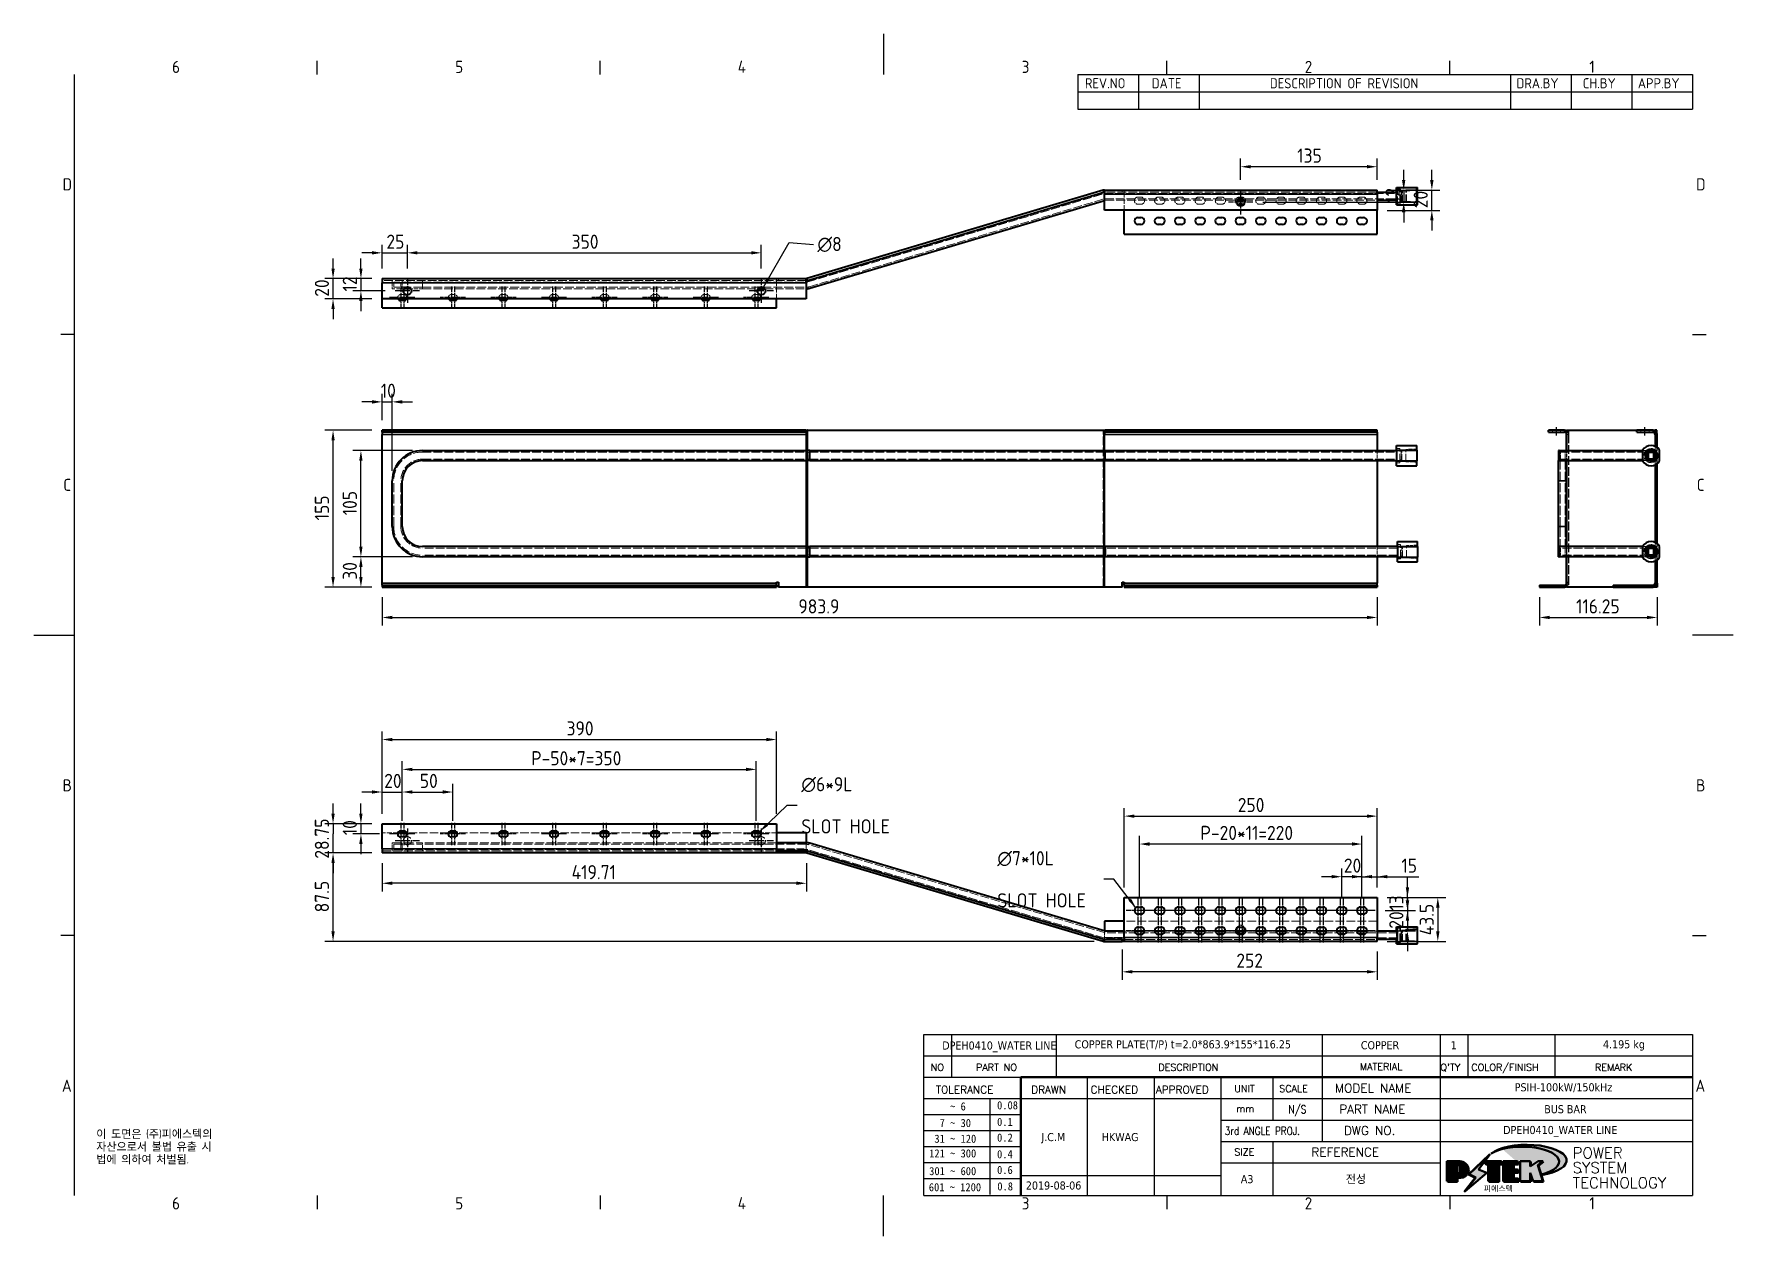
# Model space of a CAD drawing. Header units: millimetres. Extents: x 0 to 1680, y 0 to 1188.
import ezdxf
from ezdxf.enums import TextEntityAlignment as Align

# ---------------------------------------------------------------- set-up
doc = ezdxf.new("R2010")
doc.units = ezdxf.units.MM
doc.header["$LTSCALE"] = 4
doc.linetypes.add('CHAIN', pattern=[0.3543, 0.2362, -0.0295, 0.0591, -0.0295])
doc.linetypes.add('DASHED', pattern=[0.2067, 0.1654, -0.0413])
doc.layers.get('0').update_dxf_attribs({"color": 3, "lineweight": 25})
for name, color, linetype, lineweight in [('가려진 것(ISO)', 2, 'DASHED', 18), ('가려진 좁은 것(ISO)', 2, 'DASHED', 18), ('가시적인 것(ISO)', 3, 'Continuous', 40), ('가시적인 좁은 것(ISO)', 3, 'Continuous', 35), ('경계(ISO)', 7, 'Continuous', 25), ('기호(ISO)', 5, 'Continuous', 25), ('스케치 형상(ISO)', 3, 'Continuous', 25), ('제목(ISO)', 5, 'Continuous', 50), ('중심 표식(ISO)', 1, 'Continuous', 25), ('중심선(ISO)', 1, 'Continuous', 25), ('치수(ISO)', 2, 'Continuous', 25), ('해치(ISO)', 7, 'Continuous', 18)]:
    doc.layers.add(name, color=color, linetype=linetype, lineweight=lineweight)
doc.styles.add('HAN_291', font='')
doc.styles.add('HAN_370', font='', dxfattribs={"width": 2})
doc.styles.add('ISO ProportionalPSTEK', font='isocp.shx')
doc.styles.add('RC_284', font='ROMANC.shx')
doc.styles.add('RC_287', font='ROMANC.shx')
doc.styles.add('RC_292', font='ROMANC.shx')
doc.styles.add('ROMANT_294', font='romant.shx')
doc.styles.add('문자 텍스트_PSTEK_POSCO', font='isocp.shx')
doc.styles.add('치수 텍스트_PSTEK_POSCO', font='isocp.shx')
doc.styles.add('텍스트 스타일198', font='tahoma.ttf')
doc.styles.add('텍스트 스타일333', font='ROMANC.shx', dxfattribs={"width": 0.8})
doc.styles.get('HAN_291').set_extended_font_data('GulimChe')
doc.styles.get('HAN_370').set_extended_font_data('GulimChe')
doc.dimstyles.new('치수_PSTEK_POSCO', dxfattribs={"dimscale": 4, "dimtxt": 3.5, "dimasz": 2.5, "dimexe": 2, "dimexo": 2.5, "dimgap": 1, "dimtad": 1, "dimrnd": 1e-08, "dimdsep": 46, "dimtxsty": '치수 텍스트_PSTEK_POSCO', "dimcen": 0.09, "dimdle": 10, "dimclrd": 7, "dimclre": 7, "dimclrt": 2, "dimadec": 1, "dimazin": 2, "dimtfac": 1, "dimtmove": 0, "dimatfit": 3, "dimfxl": 0, "dimtolj": 1, "dimlwd": -1, "dimlwe": -1, "dimarcsym": 0})
doc.dimstyles.new('치수_PSTEK_POSCO$7', dxfattribs={"dimscale": 4, "dimtxt": 3.5, "dimasz": 2.5, "dimexe": 2, "dimexo": 2.5, "dimgap": 1, "dimtad": 1, "dimrnd": 1e-08, "dimdsep": 46, "dimtxsty": '치수 텍스트_PSTEK_POSCO', "dimcen": 0.09, "dimdle": 10, "dimclrd": 7, "dimclre": 7, "dimclrt": 2, "dimadec": 1, "dimazin": 2, "dimtfac": 1, "dimtmove": 0, "dimatfit": 3, "dimfxl": 0, "dimtolj": 1, "dimlwd": -1, "dimlwe": -1, "dimarcsym": 0})

msp = doc.modelspace()

# ---------------------------------------------------------------- texts
at = {"layer": '기호(ISO)', "color": 2, "char_height": 14, "attachment_point": 4, "style": '치수 텍스트_PSTEK_POSCO'}
for s, insert, width, line_spacing_factor in [('{\\fisocp|b0|i0;\\H14.0000;\\fAIGDT|b0|i0;\\H14.0000;n\\fisocp|b0|i0;\\H14.0000;8 }', (774.691, 979.951), 33.13767, 0.6125), ('{\\fAIGDT|b0|i0;\\H14.0000;n\\fisocp|b0|i0;\\H14.0000;6*9L\\PSLOT HOLE}', (758.775, 425.681), 101.15376, 1.78626), ('{\\fAIGDT|b0|i0;\\H14.0000;n\\fisocp|b0|i0;\\H14.0000;7*10L\\PSLOT HOLE}', (952.565, 352.548), 101.15376, 1.78626)]:
    msp.add_mtext(s, dxfattribs=dict(at, insert=insert, width=width, line_spacing_factor=line_spacing_factor))
at = {"layer": '기호(ISO)', "color": 7, "insert": (61.579, 104.913), "char_height": 8, "width": 204.96055, "attachment_point": 1, "line_spacing_factor": 0.944221, "style": '문자 텍스트_PSTEK_POSCO'}
msp.add_mtext('{이 도면은 (주)피에스텍의\\P자산으로서 불법 유출 시 \\P법에 의하여 처벌됨.}', dxfattribs=at)

# ---------------------------------------------------------------- blocks, each defined once
blk = doc.blocks.new('경계 Default Border')
at = {"layer": '경계(ISO)'}
for p, q in [((70, 287), (70, 290.4)), ((140, 287), (140, 290.4)), ((280, 287), (280, 290.4)), ((350, 287), (350, 290.4)), ((10, 222.75), (6.6, 222.75)), ((410, 222.75), (413.4, 222.75)), ((10, 74.25), (6.6, 74.25)), ((410, 74.25), (413.4, 74.25)), ((70, 10), (70, 6.6)), ((140, 10), (140, 6.6)), ((280, 10), (280, 6.6)), ((350, 10), (350, 6.6))]:
    blk.add_line(p, q, dxfattribs=at)
at = {"layer": '경계(ISO)', "flags": 128}
for points in [[(210, 297), (210, 287)], [(10, 10), (10, 287)], [(0, 148.5), (10, 148.5)], [(420, 148.5), (410, 148.5)], [(210, 0), (210, 10)]]:
    blk.add_lwpolyline(points, dxfattribs=at)
at = {"layer": '경계(ISO)', "color": 2, "char_height": 3, "attachment_point": 7, "style": '문자 텍스트_PSTEK_POSCO'}
for s, insert in [('6', (34.14, 287.37)), ('5', (104.14, 287.37)), ('4', (173.97, 287.4)), ('3', (244.17, 287.37)), ('2', (314.13, 287.37)), ('1', (384.49, 287.4)), ('D', (7.08, 258.35)), ('D', (410.88, 258.35)), ('C', (7.24, 184.1)), ('C', (411.04, 184.1)), ('B', (7.08, 109.85)), ('B', (410.88, 109.85)), ('A', (6.91, 35.62)), ('A', (410.71, 35.62)), ('6', (34.14, 6.57)), ('5', (104.14, 6.57)), ('4', (173.97, 6.6)), ('3', (244.17, 6.57)), ('2', (314.13, 6.57)), ('1', (384.49, 6.6))]:
    blk.add_mtext(s, dxfattribs=dict(at, insert=insert))
blk = doc.blocks.new('제목 블록 PSTEK')
for color, points in [(252, [(317.22, 17.06), (322.03, 21.63), (322.28, 21.94), (317.05, 16.98), (318.75, 16.19), (316, 12.72), (316.34, 13), (318.92, 16.27)]), (5, [(321.62, 17.42), (319.53, 18.25), (322.45, 22.02), (317.22, 17.06), (318.92, 16.27), (316.17, 12.8)]), (1, [(324.48, 19.61), (325.24, 19.61), (325.24, 20.26), (321.23, 20.26), (321.23, 19.61), (321.98, 19.61), (321.98, 15.34), (324.48, 15.34)]), (252, [(321.98, 19.61), (321.4, 19.61), (321.4, 19.46), (321.98, 19.46)]), (252, [(324.66, 19.46), (325.42, 19.46), (325.42, 20.11), (325.24, 20.11), (325.24, 19.61), (324.48, 19.61), (324.48, 15.34), (322.16, 15.34), (322.16, 15.19), (324.66, 15.19)]), (1, [(329.23, 20.26), (325.66, 20.26), (325.66, 15.34), (329.36, 15.34), (329.36, 15.99), (328.11, 15.99), (328.11, 17.56), (329.23, 17.56), (329.23, 18.26), (328.11, 18.26), (328.11, 19.61), (329.23, 19.61)]), (252, [(328.29, 19.46), (329.41, 19.46), (329.41, 20.11), (329.23, 20.11), (329.23, 19.61), (328.11, 19.61), (328.11, 18.26), (328.29, 18.26)]), (252, [(328.29, 17.42), (329.41, 17.42), (329.41, 18.11), (329.23, 18.11), (329.23, 17.56), (328.11, 17.56), (328.11, 15.99), (328.29, 15.99)]), (1, [(332.33, 20.26), (329.86, 20.26), (329.86, 15.34), (332.33, 15.34), (332.33, 17.43), (333.07, 15.34), (335.49, 15.34), (334.25, 19.31), (335.44, 20.26), (334.31, 20.26), (332.33, 19)]), (252, [(332.51, 16.93), (332.33, 17.43), (332.33, 15.34), (330.04, 15.34), (330.04, 15.19), (332.51, 15.19)]), (252, [(332.51, 20.11), (332.33, 20.11), (332.33, 19), (332.51, 19.11)]), (252, [(335.62, 20.11), (335.25, 20.11), (334.25, 19.31), (335.49, 15.34), (333.2, 15.34), (333.25, 15.19), (335.66, 15.19), (334.43, 19.16)]), (252, [(329.54, 15.85), (329.36, 15.85), (329.36, 15.34), (325.83, 15.34), (325.83, 15.19), (329.54, 15.19)])]:
    blk.add_hatch(color=color).paths.add_polyline_path(points)
h = blk.add_hatch(color=1)
edge = h.paths.add_edge_path(flags=0)
edge.add_line((314.22, 19.61), (314.22, 17))
edge.add_line((314.22, 17), (314.35, 17))
edge.add_arc((314.35, 17.65), 0.651, 270, 360)
edge.add_line((315, 17.65), (315, 18.96))
edge.add_arc((314.35, 18.96), 0.651, 0, 90)
edge.add_line((314.35, 19.61), (314.22, 19.61))
edge = h.paths.add_edge_path()
edge.add_arc((314.98, 18.29), 1.97, 270, 450)
edge.add_line((314.98, 20.26), (311.77, 20.26))
edge.add_line((311.77, 20.26), (311.77, 15.34))
edge.add_line((311.77, 15.34), (314.22, 15.34))
edge.add_line((314.22, 15.34), (314.22, 16.32))
edge.add_line((314.22, 16.32), (314.98, 16.32))
h = blk.add_hatch(color=252)
edge = h.paths.add_edge_path()
edge.add_arc((314.98, 18.29), 1.97, 270, 406.8279)
edge.add_arc((315.16, 18.14), 1.97, -90, 53.561, ccw=False)
edge.add_line((315.16, 16.17), (314.4, 16.17))
edge.add_line((314.4, 16.17), (314.4, 15.19))
edge.add_line((314.4, 15.19), (311.94, 15.19))
edge.add_line((311.94, 15.19), (311.94, 15.34))
edge.add_line((311.94, 15.34), (314.22, 15.34))
edge.add_line((314.22, 15.34), (314.22, 16.32))
edge.add_line((314.22, 16.32), (314.98, 16.32))
h = blk.add_hatch(color=252)
edge = h.paths.add_edge_path()
edge.add_line((314.4, 19.46), (314.53, 19.46))
edge.add_arc((314.53, 18.81), 0.651, 60.4189, 90, ccw=False)
edge.add_arc((314.35, 18.96), 0.651, 39.9699, 90)
edge.add_line((314.35, 19.61), (314.22, 19.61))
edge.add_line((314.22, 19.61), (314.22, 17))
edge.add_line((314.22, 17), (314.35, 17))
edge.add_arc((314.35, 17.65), 0.651, 270, 274.6931)
edge.add_line((314.4, 17), (314.4, 19.46))
at = {"layer": '해치(ISO)'}
h = blk.add_hatch(color=140, dxfattribs=at)
edge = h.paths.add_edge_path()
edge.add_ellipse((330.37, 20.16), major_axis=(9.1, 0), ratio=0.40699, start_angle=301.3098, end_angle=507.7437)
edge.add_ellipse((331.53, 20.46), major_axis=(-9.82, 0), ratio=0.39426, start_angle=111.5121, end_angle=334.4703, ccw=False)
edge.add_line((335.14, 16.86), (335.1, 16.99))
at = {"color": 180}
for p, q in [((182.48, 11.79), (182.48, 51.57)), ((182.48, 51.57), (372.48, 51.57)), ((189.27, 51.57), (189.27, 41.01)), ((215.22, 41.01), (215.22, 51.57)), ((280.88, 51.57), (280.88, 41.01)), ((310.09, 51.57), (310.09, 41.01)), ((316.9, 51.57), (316.9, 41.01)), ((338.46, 51.57), (338.46, 41.01)), ((372.48, 51.57), (372.48, 11.79)), ((182.48, 46.29), (372.48, 46.29)), ((182.48, 41.01), (206.45, 41.01)), ((222.94, 11.79), (222.94, 41.01)), ((239.43, 11.79), (239.43, 41.01)), ((255.92, 11.79), (255.92, 41.01)), ((268.69, 41.01), (268.69, 30.45)), ((280.88, 41.01), (280.88, 25.17)), ((310.09, 41.01), (310.09, 11.79)), ((182.48, 35.73), (206.45, 35.73)), ((198.86, 12.03), (198.86, 35.73)), ((206.45, 35.73), (372.48, 35.73)), ((182.48, 31.78), (206.45, 31.78)), ((255.92, 30.45), (372.48, 30.45)), ((182.48, 27.83), (206.45, 27.83)), ((182.48, 23.88), (206.45, 23.88)), ((255.92, 25.17), (372.48, 25.17)), ((268.69, 25.17), (268.69, 11.79)), ((182.48, 19.93), (206.45, 19.93)), ((255.92, 19.89), (310.09, 19.89)), ((182.48, 15.98), (206.45, 15.98)), ((206.45, 16.74), (255.92, 16.74)), ((182.48, 11.79), (372.48, 11.79))]:
    blk.add_line(p, q, dxfattribs=at)
at = {"color": 7, "lineweight": 50}
for p, q in [((206.45, 11.79), (206.45, 41.01)), ((206.45, 41.01), (372.48, 41.01))]:
    blk.add_line(p, q, dxfattribs=at)
at = {"color": 7}
for p, q in [((322.28, 21.94), (317.05, 16.98)), ((322.45, 22.02), (317.22, 17.06)), ((317.22, 17.06), (322.03, 21.63)), ((319.53, 18.25), (322.45, 22.02)), ((322.03, 21.63), (322.28, 21.94)), ((314.98, 20.26), (311.77, 20.26)), ((311.77, 20.26), (311.77, 15.34)), ((314.98, 20.26), (311.77, 20.26)), ((311.77, 20.26), (311.77, 15.34)), ((314.22, 17), (314.22, 19.61)), ((314.22, 19.61), (314.35, 19.61)), ((314.35, 19.61), (314.22, 19.61)), ((314.22, 19.61), (314.22, 17)), ((314.22, 17), (314.22, 19.61)), ((314.22, 19.61), (314.35, 19.61)), ((314.35, 17), (314.22, 17)), ((314.22, 17), (314.35, 17)), ((314.35, 17), (314.22, 17)), ((314.4, 19.46), (314.53, 19.46)), ((314.4, 17), (314.4, 19.46)), ((315, 18.96), (315, 17.65)), ((315, 18.96), (315, 17.65)), ((316.17, 12.8), (321.62, 17.42)), ((317.05, 16.98), (318.75, 16.19)), ((318.92, 16.27), (317.22, 17.06)), ((317.22, 17.06), (318.92, 16.27)), ((321.62, 17.42), (319.53, 18.25)), ((325.24, 20.26), (321.23, 20.26)), ((321.23, 20.26), (321.23, 19.61)), ((325.24, 20.26), (321.23, 20.26)), ((321.23, 20.26), (321.23, 19.61)), ((321.23, 19.61), (321.98, 19.61)), ((321.23, 19.61), (321.98, 19.61)), ((321.4, 19.61), (321.4, 19.46)), ((321.98, 19.61), (321.4, 19.61)), ((321.4, 19.46), (321.98, 19.46)), ((321.98, 19.61), (321.98, 15.34)), ((321.98, 19.46), (321.98, 19.61)), ((321.98, 19.61), (321.98, 15.34)), ((324.48, 19.61), (325.24, 19.61)), ((324.48, 15.34), (324.48, 19.61)), ((325.24, 19.61), (324.48, 19.61)), ((324.48, 19.61), (324.48, 15.34)), ((324.48, 19.61), (325.24, 19.61)), ((324.48, 15.34), (324.48, 19.61)), ((324.66, 19.46), (325.42, 19.46)), ((324.66, 15.19), (324.66, 19.46)), ((325.24, 19.61), (325.24, 20.26)), ((325.24, 19.61), (325.24, 20.26)), ((325.42, 20.11), (325.24, 20.11)), ((325.24, 20.11), (325.24, 19.61)), ((325.42, 19.46), (325.42, 20.11)), ((329.23, 20.26), (325.66, 20.26)), ((325.66, 20.26), (325.66, 15.34)), ((325.66, 20.26), (325.66, 15.34)), ((329.23, 20.26), (325.66, 20.26)), ((328.11, 18.26), (328.11, 19.61)), ((328.11, 19.61), (329.23, 19.61)), ((329.23, 19.61), (328.11, 19.61)), ((328.11, 19.61), (328.11, 18.26)), ((328.11, 18.26), (328.11, 19.61)), ((328.11, 19.61), (329.23, 19.61)), ((329.23, 18.26), (328.11, 18.26)), ((328.11, 18.26), (328.29, 18.26)), ((329.23, 18.26), (328.11, 18.26)), ((328.11, 17.56), (329.23, 17.56)), ((328.11, 15.99), (328.11, 17.56)), ((329.23, 17.56), (328.11, 17.56)), ((328.11, 17.56), (328.11, 15.99)), ((328.11, 17.56), (329.23, 17.56)), ((328.11, 15.99), (328.11, 17.56)), ((328.29, 18.26), (328.29, 19.46)), ((328.29, 19.46), (329.41, 19.46)), ((328.29, 15.99), (328.29, 17.42)), ((328.29, 17.42), (329.41, 17.42)), ((329.23, 19.61), (329.23, 20.26)), ((329.23, 19.61), (329.23, 20.26)), ((329.41, 20.11), (329.23, 20.11)), ((329.23, 20.11), (329.23, 19.61)), ((329.23, 17.56), (329.23, 18.26)), ((329.23, 17.56), (329.23, 18.26)), ((329.41, 18.11), (329.23, 18.11)), ((329.23, 18.11), (329.23, 17.56)), ((329.41, 19.46), (329.41, 20.11)), ((329.41, 17.42), (329.41, 18.11)), ((332.33, 20.26), (329.86, 20.26)), ((329.86, 20.26), (329.86, 15.34)), ((329.86, 20.26), (329.86, 15.34)), ((332.33, 20.26), (329.86, 20.26)), ((334.31, 20.26), (332.33, 19)), ((332.33, 19), (332.33, 20.26)), ((334.31, 20.26), (332.33, 19)), ((332.33, 19), (332.33, 20.26)), ((332.51, 20.11), (332.33, 20.11)), ((332.33, 20.11), (332.33, 19)), ((332.33, 19), (332.51, 19.11)), ((332.33, 17.43), (333.07, 15.34)), ((332.33, 15.34), (332.33, 17.43)), ((332.51, 16.93), (332.33, 17.43)), ((332.33, 17.43), (332.33, 15.34)), ((332.33, 17.43), (333.07, 15.34)), ((332.33, 15.34), (332.33, 17.43)), ((332.51, 19.11), (332.51, 20.11)), ((332.51, 15.19), (332.51, 16.93)), ((334.25, 19.31), (335.44, 20.26)), ((334.25, 19.31), (335.44, 20.26)), ((335.25, 20.11), (334.25, 19.31)), ((335.49, 15.34), (334.25, 19.31)), ((334.25, 19.31), (335.49, 15.34)), ((335.49, 15.34), (334.25, 19.31)), ((335.44, 20.26), (334.31, 20.26)), ((335.44, 20.26), (334.31, 20.26)), ((334.43, 19.16), (335.62, 20.11)), ((335.66, 15.19), (334.43, 19.16)), ((335.62, 20.11), (335.25, 20.11)), ((345.04, 17.5), (344.99, 17.69)), ((311.77, 15.34), (314.22, 15.34)), ((311.77, 15.34), (314.22, 15.34)), ((314.22, 15.34), (311.94, 15.34)), ((311.94, 15.34), (311.94, 15.19)), ((311.94, 15.19), (314.4, 15.19)), ((314.22, 16.32), (314.98, 16.32)), ((314.22, 15.34), (314.22, 16.32)), ((314.98, 16.32), (314.22, 16.32)), ((314.22, 16.32), (314.22, 15.34)), ((314.22, 16.32), (314.98, 16.32)), ((314.22, 15.34), (314.22, 16.32)), ((314.4, 16.17), (315.16, 16.17)), ((314.4, 15.19), (314.4, 16.17)), ((318.75, 16.19), (316, 12.72)), ((316, 12.72), (316.34, 13)), ((318.92, 16.27), (316.17, 12.8)), ((316.34, 13), (318.92, 16.27)), ((321.98, 15.34), (324.48, 15.34)), ((321.98, 15.34), (324.48, 15.34)), ((324.48, 15.34), (322.16, 15.34)), ((322.16, 15.34), (322.16, 15.19)), ((322.16, 15.19), (324.66, 15.19)), ((325.66, 15.34), (329.36, 15.34)), ((325.66, 15.34), (329.36, 15.34)), ((329.36, 15.34), (325.83, 15.34)), ((325.83, 15.34), (325.83, 15.19)), ((325.83, 15.19), (329.54, 15.19)), ((329.36, 15.99), (328.11, 15.99)), ((328.11, 15.99), (328.29, 15.99)), ((329.36, 15.99), (328.11, 15.99)), ((329.36, 15.34), (329.36, 15.99)), ((329.36, 15.34), (329.36, 15.99)), ((329.54, 15.85), (329.36, 15.85)), ((329.36, 15.85), (329.36, 15.34)), ((329.54, 15.19), (329.54, 15.85)), ((329.86, 15.34), (332.33, 15.34)), ((329.86, 15.34), (332.33, 15.34)), ((332.33, 15.34), (330.04, 15.34)), ((330.04, 15.34), (330.04, 15.19)), ((330.04, 15.19), (332.51, 15.19)), ((333.07, 15.34), (335.49, 15.34)), ((333.07, 15.34), (335.49, 15.34)), ((335.49, 15.34), (333.2, 15.34)), ((333.2, 15.34), (333.25, 15.19)), ((333.25, 15.19), (335.66, 15.19))]:
    blk.add_line(p, q, dxfattribs=at)
at = {"color": 5}
for p, q in [((322.45, 22.02), (317.22, 17.06)), ((319.53, 18.25), (322.45, 22.02)), ((316.17, 12.8), (321.62, 17.42)), ((317.22, 17.06), (318.92, 16.27)), ((321.62, 17.42), (319.53, 18.25)), ((318.92, 16.27), (316.17, 12.8))]:
    blk.add_line(p, q, dxfattribs=at)
at = {"color": 1}
for p, q in [((314.98, 20.26), (311.77, 20.26)), ((311.77, 20.26), (311.77, 15.34)), ((314.22, 17), (314.22, 19.61)), ((314.22, 19.61), (314.35, 19.61)), ((314.35, 17), (314.22, 17)), ((315, 18.96), (315, 17.65)), ((325.24, 20.26), (321.23, 20.26)), ((321.23, 20.26), (321.23, 19.61)), ((321.23, 19.61), (321.98, 19.61)), ((321.98, 19.61), (321.98, 15.34)), ((324.48, 19.61), (325.24, 19.61)), ((324.48, 15.34), (324.48, 19.61)), ((325.24, 19.61), (325.24, 20.26)), ((329.23, 20.26), (325.66, 20.26)), ((325.66, 20.26), (325.66, 15.34)), ((328.11, 18.26), (328.11, 19.61)), ((328.11, 19.61), (329.23, 19.61)), ((329.23, 18.26), (328.11, 18.26)), ((328.11, 17.56), (329.23, 17.56)), ((328.11, 15.99), (328.11, 17.56)), ((329.23, 19.61), (329.23, 20.26)), ((329.23, 17.56), (329.23, 18.26)), ((332.33, 20.26), (329.86, 20.26)), ((329.86, 20.26), (329.86, 15.34)), ((334.31, 20.26), (332.33, 19)), ((332.33, 19), (332.33, 20.26)), ((332.33, 17.43), (333.07, 15.34)), ((332.33, 15.34), (332.33, 17.43)), ((334.25, 19.31), (335.44, 20.26)), ((335.49, 15.34), (334.25, 19.31)), ((335.44, 20.26), (334.31, 20.26)), ((311.77, 15.34), (314.22, 15.34)), ((314.22, 16.32), (314.98, 16.32)), ((314.22, 15.34), (314.22, 16.32)), ((321.98, 15.34), (324.48, 15.34)), ((325.66, 15.34), (329.36, 15.34)), ((329.36, 15.99), (328.11, 15.99)), ((329.36, 15.34), (329.36, 15.99)), ((329.86, 15.34), (332.33, 15.34)), ((333.07, 15.34), (335.49, 15.34))]:
    blk.add_line(p, q, dxfattribs=at)
at = {"color": 7}
for centre, radius, start, end in [((314.35, 18.96), 0.651, 0, 90), ((314.35, 18.96), 0.651, 39.9699, 90), ((314.35, 18.96), 0.651, 0, 90), ((314.35, 17.65), 0.651, 270, 0), ((314.35, 17.65), 0.651, 270, 0), ((314.35, 17.65), 0.651, 270, 274.6931), ((314.53, 18.81), 0.651, 60.4189, 90), ((314.98, 18.29), 1.97, 270, 90), ((314.98, 18.29), 1.97, 270, 90), ((314.98, 18.29), 1.97, 270, 46.8279), ((315.16, 18.14), 1.97, 270, 53.561)]:
    blk.add_arc(centre, radius, start, end, dxfattribs=at)
at = {"color": 1}
for centre, radius, start, end in [((314.35, 18.96), 0.651, 0, 90), ((314.35, 17.65), 0.651, 270, 0), ((314.98, 18.29), 1.97, 270, 90)]:
    blk.add_arc(centre, radius, start, end, dxfattribs=at)
at = {"layer": '제목(ISO)', "lineweight": 18}
blk.add_line((182.48, 35.73), (182.48, 11.79), dxfattribs=at)
at = {"layer": '제목(ISO)'}
for p, q in [((322.28, 21.94), (317.05, 16.98)), ((322.45, 22.02), (317.22, 17.06)), ((317.22, 17.06), (322.03, 21.63)), ((319.53, 18.25), (322.45, 22.02)), ((322.03, 21.63), (322.28, 21.94)), ((314.98, 20.26), (311.77, 20.26)), ((311.77, 20.26), (311.77, 15.34)), ((314.22, 17), (314.22, 19.61)), ((314.22, 19.61), (314.35, 19.61)), ((314.35, 19.61), (314.22, 19.61)), ((314.22, 19.61), (314.22, 17)), ((314.35, 17), (314.22, 17)), ((314.22, 17), (314.35, 17)), ((314.4, 19.46), (314.53, 19.46)), ((314.4, 17), (314.4, 19.46)), ((315, 18.96), (315, 17.65)), ((316.17, 12.8), (321.62, 17.42)), ((317.05, 16.98), (318.75, 16.19)), ((317.22, 17.06), (318.92, 16.27)), ((318.92, 16.27), (317.22, 17.06)), ((321.62, 17.42), (319.53, 18.25)), ((325.24, 20.26), (321.23, 20.26)), ((321.23, 20.26), (321.23, 19.61)), ((321.23, 19.61), (321.98, 19.61)), ((321.98, 19.61), (321.4, 19.61)), ((321.4, 19.61), (321.4, 19.46)), ((321.4, 19.46), (321.98, 19.46)), ((321.98, 19.61), (321.98, 15.34)), ((321.98, 19.46), (321.98, 19.61)), ((324.48, 19.61), (325.24, 19.61)), ((324.48, 15.34), (324.48, 19.61)), ((325.24, 19.61), (324.48, 19.61)), ((324.48, 19.61), (324.48, 15.34)), ((324.66, 19.46), (325.42, 19.46)), ((324.66, 15.19), (324.66, 19.46)), ((325.24, 19.61), (325.24, 20.26)), ((325.42, 20.11), (325.24, 20.11)), ((325.24, 20.11), (325.24, 19.61)), ((325.42, 19.46), (325.42, 20.11)), ((329.23, 20.26), (325.66, 20.26)), ((325.66, 20.26), (325.66, 15.34)), ((328.11, 18.26), (328.11, 19.61)), ((328.11, 19.61), (329.23, 19.61)), ((329.23, 19.61), (328.11, 19.61)), ((328.11, 19.61), (328.11, 18.26)), ((329.23, 18.26), (328.11, 18.26)), ((328.11, 18.26), (328.29, 18.26)), ((328.11, 15.99), (328.11, 17.56)), ((328.11, 17.56), (329.23, 17.56)), ((329.23, 17.56), (328.11, 17.56)), ((328.11, 17.56), (328.11, 15.99)), ((328.29, 19.46), (329.41, 19.46)), ((328.29, 18.26), (328.29, 19.46)), ((328.29, 17.42), (329.41, 17.42)), ((328.29, 15.99), (328.29, 17.42)), ((329.23, 19.61), (329.23, 20.26)), ((329.41, 20.11), (329.23, 20.11)), ((329.23, 20.11), (329.23, 19.61)), ((329.23, 17.56), (329.23, 18.26)), ((329.41, 18.11), (329.23, 18.11)), ((329.23, 18.11), (329.23, 17.56)), ((329.41, 19.46), (329.41, 20.11)), ((329.41, 17.42), (329.41, 18.11)), ((332.33, 20.26), (329.86, 20.26)), ((329.86, 20.26), (329.86, 15.34)), ((334.31, 20.26), (332.33, 19)), ((332.33, 19), (332.33, 20.26)), ((332.51, 20.11), (332.33, 20.11)), ((332.33, 20.11), (332.33, 19)), ((332.33, 19), (332.51, 19.11)), ((332.33, 15.34), (332.33, 17.43)), ((332.33, 17.43), (333.07, 15.34)), ((332.51, 16.93), (332.33, 17.43)), ((332.33, 17.43), (332.33, 15.34)), ((332.51, 19.11), (332.51, 20.11)), ((332.51, 15.19), (332.51, 16.93)), ((334.25, 19.31), (335.44, 20.26)), ((335.25, 20.11), (334.25, 19.31)), ((335.49, 15.34), (334.25, 19.31)), ((334.25, 19.31), (335.49, 15.34)), ((335.44, 20.26), (334.31, 20.26)), ((334.43, 19.16), (335.62, 20.11)), ((335.66, 15.19), (334.43, 19.16)), ((335.62, 20.11), (335.25, 20.11)), ((311.77, 15.34), (314.22, 15.34)), ((314.22, 15.34), (311.94, 15.34)), ((311.94, 15.34), (311.94, 15.19)), ((311.94, 15.19), (314.4, 15.19)), ((314.22, 15.34), (314.22, 16.32)), ((314.22, 16.32), (314.98, 16.32)), ((314.98, 16.32), (314.22, 16.32)), ((314.22, 16.32), (314.22, 15.34)), ((314.4, 15.19), (314.4, 16.17)), ((314.4, 16.17), (315.16, 16.17)), ((318.75, 16.19), (316, 12.72)), ((316, 12.72), (316.34, 13)), ((318.92, 16.27), (316.17, 12.8)), ((316.34, 13), (318.92, 16.27)), ((321.98, 15.34), (324.48, 15.34)), ((324.48, 15.34), (322.16, 15.34)), ((322.16, 15.34), (322.16, 15.19)), ((322.16, 15.19), (324.66, 15.19)), ((325.66, 15.34), (329.36, 15.34)), ((329.36, 15.34), (325.83, 15.34)), ((325.83, 15.34), (325.83, 15.19)), ((325.83, 15.19), (329.54, 15.19)), ((329.36, 15.99), (328.11, 15.99)), ((328.11, 15.99), (328.29, 15.99)), ((329.36, 15.34), (329.36, 15.99)), ((329.54, 15.85), (329.36, 15.85)), ((329.36, 15.85), (329.36, 15.34)), ((329.54, 15.19), (329.54, 15.85)), ((329.86, 15.34), (332.33, 15.34)), ((332.33, 15.34), (330.04, 15.34)), ((330.04, 15.34), (330.04, 15.19)), ((330.04, 15.19), (332.51, 15.19)), ((333.07, 15.34), (335.49, 15.34)), ((335.49, 15.34), (333.2, 15.34)), ((333.2, 15.34), (333.25, 15.19)), ((333.25, 15.19), (335.66, 15.19))]:
    blk.add_line(p, q, dxfattribs=at)
at = {"layer": '제목(ISO)', "color": 4}
blk.add_line((335.14, 16.86), (335.1, 16.99), dxfattribs=at)
at = {"layer": '제목(ISO)'}
for centre, radius, start, end in [((314.35, 18.96), 0.651, 0, 90), ((314.35, 18.96), 0.651, 39.9699, 90), ((314.35, 17.65), 0.651, 270, 0), ((314.35, 17.65), 0.651, 270, 274.6931), ((314.53, 18.81), 0.651, 60.4189, 90), ((314.98, 18.29), 1.97, 46.8279, 90), ((314.98, 18.29), 1.97, 270, 46.8279), ((314.98, 18.29), 1.97, 270, 46.8279), ((315.16, 18.14), 1.97, 270, 53.561)]:
    blk.add_arc(centre, radius, start, end, dxfattribs=at)
at = {"layer": '제목(ISO)', "color": 4}
for centre, major_axis, ratio, start_param, end_param in [((331.53, 20.46), (9.82, 0), 0.39426, 5.087845, 8.9792), ((330.37, 20.16), (9.1, 0), 0.40699, 5.258849, 8.861799)]:
    blk.add_ellipse(centre, major_axis=major_axis, ratio=ratio, start_param=start_param, end_param=end_param, dxfattribs=at)
at = {"color": 2}
for s, height, style, p in [('NO', 1.742, 'RC_284', (184.14, 42.62)), ('PART NO', 1.742, 'RC_284', (195.34, 42.62)), ('DESCRIPTION', 1.7424, 'RC_284', (240.4, 42.62)), ("Q'TY", 1.742, 'RC_284', (310.14, 42.62)), ('COLOR/FINISH', 1.7424, 'RC_284', (317.77, 42.62)), ('REMARK', 1.742, 'RC_284', (348.35, 42.62)), (' TOLERANCE', 1.9, 'RC_287', (184.09, 37.01)), ('DRAWN', 1.9, 'RC_287', (208.98, 37.01)), ('CHECKED', 1.9, 'RC_287', (223.69, 37.01)), ('APPROVED', 1.9, 'RC_287', (239.78, 37.01)), ('UNIT', 1.742, 'RC_284', (259.17, 37.34)), ('SCALE', 1.742, 'RC_284', (270.29, 37.34)), ('MODEL NAME', 2.178, 'RC_292', (284.1, 37.25)), ('    ~ 6', 2, 'HAN_291', (183.77, 32.82)), ('0.08', 2, 'HAN_291', (200.55, 33.1)), ('PART NAME', 2.178, 'RC_292', (285.14, 32.03)), ('  7 ~ 30', 2, 'HAN_291', (183.77, 28.71)), ('0.1', 2, 'HAN_291', (200.55, 28.99)), ('mm', 1.742, 'RC_284', (259.65, 32.35)), (' 31 ~ 120', 2, 'HAN_291', (183.77, 24.83)), ('0.2', 2, 'HAN_291', (200.55, 25.11)), (' DWG NO.', 2.178, 'RC_292', (284.81, 26.75)), ('121 ~ 300', 2, 'HAN_291', (183.77, 21.21)), ('0.4', 2, 'HAN_291', (200.55, 21)), ('SIZE', 1.742, 'RC_284', (259.17, 21.69)), ('REFERENCE', 2.178, 'RC_292', (278.27, 21.43)), ('301 ~ 600', 2, 'HAN_291', (183.77, 16.83)), ('0.6', 2, 'HAN_291', (200.55, 17.12)), ('601 ~ 1200', 2, 'HAN_291', (183.68, 12.85)), ('0.8', 2, 'HAN_291', (200.61, 13.06))]:
    blk.add_text(s, height=height, dxfattribs=dict(at, style=style)).set_placement(p)
at = {"color": 2, "style": 'RC_284'}
blk.add_text('MATERIAL', height=1.742, dxfattribs=at).set_placement((295.48, 43.65), align=Align.MIDDLE_CENTER)
at = {"color": 7, "style": '텍스트 스타일333', "width": 0.8}
blk.add_text('N/S', height=2, dxfattribs=at).set_placement((274.78, 33.09), align=Align.MIDDLE_CENTER)
at = {"color": 2, "style": '텍스트 스타일333', "width": 0.8}
blk.add_text('3rd ANGLE PROJ.', height=2, dxfattribs=at).set_placement((256.84, 26.76))
at = {"color": 7, "style": 'ROMANT_294'}
for s, p in [('POWER', (342.83, 20.97)), ('SYSTEM', (342.83, 17.33)), ('TECHNOLOGY', (342.83, 13.57))]:
    blk.add_text(s, height=2.7, dxfattribs=at).set_placement(p)
at = {"color": 7, "insert": (320.85, 14.21), "char_height": 1.4, "attachment_point": 1, "line_spacing_factor": 0.332, "style": 'HAN_370'}
blk.add_mtext('\\fHY견고딕|b0|i0;\\H1.4000;피에스텍', dxfattribs=at)
at = {"layer": '제목(ISO)', "color": 7, "style": '텍스트 스타일198'}
for tag, p in [('설명_001', (219.73, 48.15)), ('질량\\P3;_001', (350.33, 48.16)), ('부품_번호_001', (187.01, 47.86)), ('재질_001', (290.47, 47.93)), ("3._Q'TY_001", (312.71, 47.92)), ('1._MODEL_NAME_001', (328.51, 37.54)), ('제목_001', (335.81, 32.12)), ('설계자_001', (211.5, 25.23)), ('점검자_001', (226.43, 25.23)), ('부품_번호_001', (325.66, 26.99)), ('시트_크기_001', (260.81, 14.84)), ('프로젝트_001', (286.76, 14.86)), ('작성_날짜_001', (207.66, 13.27))]:
    blk.add_attdef(tag, p, '', height=2, dxfattribs=at)
for tag, p in [('4._COLOR', (327.68, 48.93)), ('엔지니어링_승인자', (247.67, 26.23)), ('점검_날짜', (231.18, 14.27)), ('엔지니어링_승인_날짜', (247.67, 14.27))]:
    blk.add_attdef(tag, text='', height=2, dxfattribs=at).set_placement(p, align=Align.MIDDLE_CENTER)
blk = doc.blocks.new('리비전 내역')
at = {"layer": '기호(ISO)'}
for p, q in [((258, 287), (410, 287)), ((258, 287), (258, 282.72)), ((273, 287), (273, 282.72)), ((288, 287), (288, 282.72)), ((365, 287), (365, 282.72)), ((380, 287), (380, 282.72)), ((395, 287), (395, 282.72)), ((410, 287), (410, 282.72)), ((258, 282.72), (410, 282.72)), ((258, 282.72), (258, 278.44)), ((273, 282.72), (273, 278.44)), ((288, 282.72), (288, 278.44)), ((365, 282.72), (365, 278.44)), ((380, 282.72), (380, 278.44)), ((395, 282.72), (395, 278.44)), ((410, 282.72), (410, 278.44)), ((258, 278.44), (410, 278.44))]:
    blk.add_line(p, q, dxfattribs=at)
at = {"layer": '기호(ISO)', "color": 2, "char_height": 2.5, "attachment_point": 7, "style": 'ISO ProportionalPSTEK'}
for s, insert in [('REV.NO', (259.79, 283.58)), ('DATE', (276.31, 283.58)), ('DESCRIPTION OF REVISION', (305.51, 283.58)), ('DRA.BY', (366.48, 283.58)), ('CH.BY', (382.86, 283.58)), ('APP.BY', (396.48, 283.58))]:
    blk.add_mtext(s, dxfattribs=dict(at, insert=insert))
blk = doc.blocks.new('*D22')
at = {"layer": 'Defpoints', "color": 0}
for p in [(369.2, 971.7), (344.2, 946.2), (369.2, 946.2)]:
    blk.add_point(p, dxfattribs=at)
at = {"layer": '치수(ISO)', "color": 7}
for p, q in [((344.2, 956.2), (344.2, 979.7)), ((369.2, 956.2), (369.2, 979.7)), ((334.2, 971.7), (324.2, 971.7)), ((344.2, 971.7), (369.2, 971.7)), ((379.2, 971.7), (389.2, 971.7))]:
    blk.add_line(p, q, dxfattribs=at)
for points in [[(334.2, 973.4), (334.2, 970.1), (344.2, 971.7)], [(379.2, 973.4), (379.2, 970.1), (369.2, 971.7)]]:
    blk.add_solid(points, dxfattribs=at)
at = {"layer": '치수(ISO)', "color": 2, "insert": (348.5, 982.7), "char_height": 14, "attachment_point": 4, "style": '치수 텍스트_PSTEK_POSCO'}
blk.add_mtext('\\A1;25', dxfattribs=at)
blk = doc.blocks.new('*D23')
at = {"layer": 'Defpoints', "color": 0}
for p in [(719.2, 971.7), (369.2, 946.2), (719.2, 946.2)]:
    blk.add_point(p, dxfattribs=at)
at = {"layer": '치수(ISO)', "color": 7}
for p, q in [((369.2, 956.2), (369.2, 979.7)), ((719.2, 956.2), (719.2, 979.7)), ((379.2, 971.7), (709.2, 971.7))]:
    blk.add_line(p, q, dxfattribs=at)
for points in [[(379.2, 973.4), (379.2, 970.1), (369.2, 971.7)], [(709.2, 973.4), (709.2, 970.1), (719.2, 971.7)]]:
    blk.add_solid(points, dxfattribs=at)
at = {"layer": '치수(ISO)', "color": 2, "insert": (531.6, 982.7), "char_height": 14, "attachment_point": 4, "style": '치수 텍스트_PSTEK_POSCO'}
blk.add_mtext('\\A1;350', dxfattribs=at)
blk = doc.blocks.new('*D24')
at = {"layer": 'Defpoints', "color": 0}
for p in [(344.2, 946.2), (323.3, 934.2), (357.2, 934.2)]:
    blk.add_point(p, dxfattribs=at)
at = {"layer": '치수(ISO)', "color": 7}
for p, q in [((323.3, 956.2), (323.3, 966.2)), ((334.2, 946.2), (315.3, 946.2)), ((323.3, 946.2), (323.3, 934.2)), ((347.2, 934.2), (315.3, 934.2)), ((323.3, 924.2), (323.3, 914.2))]:
    blk.add_line(p, q, dxfattribs=at)
for points in [[(321.6, 956.2), (324.9, 956.2), (323.3, 946.2)], [(321.6, 924.2), (324.9, 924.2), (323.3, 934.2)]]:
    blk.add_solid(points, dxfattribs=at)
at = {"layer": '치수(ISO)', "color": 2, "insert": (312.3, 933.5), "char_height": 14, "attachment_point": 4, "rotation": 90, "style": '치수 텍스트_PSTEK_POSCO'}
blk.add_mtext('\\A1;12', dxfattribs=at)
blk = doc.blocks.new('*D25')
at = {"layer": 'Defpoints', "color": 0}
for p in [(295.7, 946.2), (344.2, 946.2), (344.2, 926.2)]:
    blk.add_point(p, dxfattribs=at)
at = {"layer": '치수(ISO)', "color": 7}
for p, q in [((295.7, 956.2), (295.7, 966.2)), ((334.2, 946.2), (287.7, 946.2)), ((295.7, 926.2), (295.7, 946.2)), ((334.2, 926.2), (287.7, 926.2)), ((295.7, 916.2), (295.7, 906.2))]:
    blk.add_line(p, q, dxfattribs=at)
for points in [[(294.1, 956.2), (297.4, 956.2), (295.7, 946.2)], [(294.1, 916.2), (297.4, 916.2), (295.7, 926.2)]]:
    blk.add_solid(points, dxfattribs=at)
at = {"layer": '치수(ISO)', "color": 2, "insert": (284.7, 928.3), "char_height": 14, "attachment_point": 4, "rotation": 90, "style": '치수 텍스트_PSTEK_POSCO'}
blk.add_mtext('\\A1;20', dxfattribs=at)
blk = doc.blocks.new('*D26')
at = {"layer": 'Defpoints', "color": 0}
for p in [(1328.1, 1033.7), (1382.2, 1033.7), (1328.1, 1013.7)]:
    blk.add_point(p, dxfattribs=at)
at = {"layer": '치수(ISO)', "color": 7}
for p, q in [((1382.2, 1043.7), (1382.2, 1053.7)), ((1338.1, 1033.7), (1390.2, 1033.7)), ((1382.2, 1013.7), (1382.2, 1033.7)), ((1338.1, 1013.7), (1390.2, 1013.7)), ((1382.2, 1003.7), (1382.2, 993.7))]:
    blk.add_line(p, q, dxfattribs=at)
for points in [[(1380.5, 1043.7), (1383.9, 1043.7), (1382.2, 1033.7)], [(1380.5, 1003.7), (1383.9, 1003.7), (1382.2, 1013.7)]]:
    blk.add_solid(points, dxfattribs=at)
at = {"layer": '치수(ISO)', "color": 2, "insert": (1371.2, 1015.8), "char_height": 14, "attachment_point": 4, "rotation": 90, "style": '치수 텍스트_PSTEK_POSCO'}
blk.add_mtext('\\A1;20', dxfattribs=at)
blk = doc.blocks.new('*D27')
at = {"layer": 'Defpoints', "color": 0}
for p in [(1328.1, 1033.7), (1205.1, 1021.7), (1354.4, 1021.7)]:
    blk.add_point(p, dxfattribs=at)
at = {"layer": '치수(ISO)', "color": 7}
for p, q in [((1354.4, 1043.7), (1354.4, 1053.7)), ((1338.1, 1033.7), (1362.4, 1033.7)), ((1354.4, 1033.7), (1354.4, 1021.7)), ((1215.1, 1021.7), (1362.4, 1021.7)), ((1354.4, 1011.7), (1354.4, 1001.7))]:
    blk.add_line(p, q, dxfattribs=at)
for points in [[(1352.7, 1043.7), (1356, 1043.7), (1354.4, 1033.7)], [(1352.7, 1011.7), (1356, 1011.7), (1354.4, 1021.7)]]:
    blk.add_solid(points, dxfattribs=at)
at = {"layer": '치수(ISO)', "color": 2, "insert": (1343.4, 1021), "char_height": 14, "attachment_point": 4, "rotation": 90, "style": '치수 텍스트_PSTEK_POSCO'}
blk.add_mtext('\\A1;12', dxfattribs=at)
blk = doc.blocks.new('*D28')
at = {"layer": 'Defpoints', "color": 0}
for p in [(1193.1, 1056.8), (1193.1, 1033.7), (1328.1, 1033.7)]:
    blk.add_point(p, dxfattribs=at)
at = {"layer": '치수(ISO)', "color": 7}
for p, q in [((1193.1, 1043.7), (1193.1, 1064.8)), ((1328.1, 1043.7), (1328.1, 1064.8)), ((1318.1, 1056.8), (1203.1, 1056.8))]:
    blk.add_line(p, q, dxfattribs=at)
for points in [[(1203.1, 1058.5), (1203.1, 1055.2), (1193.1, 1056.8)], [(1318.1, 1058.5), (1318.1, 1055.2), (1328.1, 1056.8)]]:
    blk.add_solid(points, dxfattribs=at)
at = {"layer": '치수(ISO)', "color": 2, "insert": (1249.1, 1067.8), "char_height": 14, "attachment_point": 4, "style": '치수 텍스트_PSTEK_POSCO'}
blk.add_mtext('\\A1;135', dxfattribs=at)
blk = doc.blocks.new('*D29')
at = {"layer": 'Defpoints', "color": 0}
for p in [(364.2, 438.8), (344.2, 407.4), (364.2, 400.4)]:
    blk.add_point(p, dxfattribs=at)
at = {"layer": '치수(ISO)', "color": 7}
for p, q in [((334.2, 438.8), (324.2, 438.8)), ((344.2, 417.4), (344.2, 446.8)), ((344.2, 438.8), (364.2, 438.8)), ((364.2, 410.4), (364.2, 446.8)), ((374.2, 438.8), (384.2, 438.8))]:
    blk.add_line(p, q, dxfattribs=at)
for points in [[(334.2, 440.5), (334.2, 437.2), (344.2, 438.8)], [(374.2, 440.5), (374.2, 437.2), (364.2, 438.8)]]:
    blk.add_solid(points, dxfattribs=at)
at = {"layer": '치수(ISO)', "color": 2, "insert": (346.3, 449.8), "char_height": 14, "attachment_point": 4, "style": '치수 텍스트_PSTEK_POSCO'}
blk.add_mtext('\\A1;20', dxfattribs=at)
blk = doc.blocks.new('*D30')
at = {"layer": 'Defpoints', "color": 0}
for p in [(414.2, 438.8), (364.2, 400.4), (414.2, 400.4)]:
    blk.add_point(p, dxfattribs=at)
at = {"layer": '치수(ISO)', "color": 7}
for p, q in [((364.2, 410.4), (364.2, 446.8)), ((374.2, 438.8), (404.2, 438.8)), ((414.2, 410.4), (414.2, 446.8))]:
    blk.add_line(p, q, dxfattribs=at)
for points in [[(374.2, 440.5), (374.2, 437.2), (364.2, 438.8)], [(404.2, 440.5), (404.2, 437.2), (414.2, 438.8)]]:
    blk.add_solid(points, dxfattribs=at)
at = {"layer": '치수(ISO)', "color": 2, "insert": (381.5, 449.8), "char_height": 14, "attachment_point": 4, "style": '치수 텍스트_PSTEK_POSCO'}
blk.add_mtext('\\A1;50', dxfattribs=at)
blk = doc.blocks.new('*D31')
at = {"layer": 'Defpoints', "color": 0}
for p in [(714.2, 461.2), (364.2, 400.4), (714.2, 400.4)]:
    blk.add_point(p, dxfattribs=at)
at = {"layer": '치수(ISO)', "color": 7}
for p, q in [((364.2, 410.4), (364.2, 469.2)), ((374.2, 461.2), (704.2, 461.2)), ((714.2, 410.4), (714.2, 469.2))]:
    blk.add_line(p, q, dxfattribs=at)
for points in [[(374.2, 462.8), (374.2, 459.5), (364.2, 461.2)], [(704.2, 462.8), (704.2, 459.5), (714.2, 461.2)]]:
    blk.add_solid(points, dxfattribs=at)
at = {"layer": '치수(ISO)', "color": 2, "insert": (491.6, 472.2), "char_height": 14, "attachment_point": 4, "style": '치수 텍스트_PSTEK_POSCO'}
blk.add_mtext('\\A1;P-50*7=350', dxfattribs=at)
blk = doc.blocks.new('*D32')
at = {"layer": 'Defpoints', "color": 0}
for p in [(734.2, 490.7), (344.2, 407.4), (734.2, 407.4)]:
    blk.add_point(p, dxfattribs=at)
at = {"layer": '치수(ISO)', "color": 7}
for p, q in [((344.2, 417.4), (344.2, 498.7)), ((354.2, 490.7), (724.2, 490.7)), ((734.2, 417.4), (734.2, 498.7))]:
    blk.add_line(p, q, dxfattribs=at)
for points in [[(354.2, 492.3), (354.2, 489), (344.2, 490.7)], [(724.2, 492.3), (724.2, 489), (734.2, 490.7)]]:
    blk.add_solid(points, dxfattribs=at)
at = {"layer": '치수(ISO)', "color": 2, "insert": (526.6, 501.7), "char_height": 14, "attachment_point": 4, "style": '치수 텍스트_PSTEK_POSCO'}
blk.add_mtext('\\A1;390', dxfattribs=at)
blk = doc.blocks.new('*D33')
at = {"layer": 'Defpoints', "color": 0}
for p in [(344.2, 407.4), (323.3, 397.4), (351.7, 397.4)]:
    blk.add_point(p, dxfattribs=at)
at = {"layer": '치수(ISO)', "color": 7}
for p, q in [((323.3, 417.4), (323.3, 427.4)), ((334.2, 407.4), (315.3, 407.4)), ((323.3, 407.4), (323.3, 397.4)), ((341.7, 397.4), (315.3, 397.4)), ((323.3, 387.4), (323.3, 377.4))]:
    blk.add_line(p, q, dxfattribs=at)
for points in [[(321.6, 417.4), (324.9, 417.4), (323.3, 407.4)], [(321.6, 387.4), (324.9, 387.4), (323.3, 397.4)]]:
    blk.add_solid(points, dxfattribs=at)
at = {"layer": '치수(ISO)', "color": 2, "insert": (312.3, 396.1), "char_height": 14, "attachment_point": 4, "rotation": 90, "style": '치수 텍스트_PSTEK_POSCO'}
blk.add_mtext('\\A1;10', dxfattribs=at)
blk = doc.blocks.new('*D34')
at = {"layer": 'Defpoints', "color": 0}
for p in [(295.7, 407.4), (344.2, 407.4), (344.2, 378.6)]:
    blk.add_point(p, dxfattribs=at)
at = {"layer": '치수(ISO)', "color": 7}
for p, q in [((295.7, 417.4), (295.7, 427.4)), ((334.2, 407.4), (287.7, 407.4)), ((295.7, 407.4), (295.7, 397.4)), ((295.7, 388.6), (295.7, 397.4)), ((295.7, 378.6), (295.7, 388.6)), ((334.2, 378.6), (287.7, 378.6)), ((295.7, 368.6), (295.7, 358.6))]:
    blk.add_line(p, q, dxfattribs=at)
for points in [[(294.1, 417.4), (297.4, 417.4), (295.7, 407.4)], [(294.1, 368.6), (297.4, 368.6), (295.7, 378.6)]]:
    blk.add_solid(points, dxfattribs=at)
at = {"layer": '치수(ISO)', "color": 2, "insert": (284.7, 372.9), "char_height": 14, "attachment_point": 4, "rotation": 90, "style": '치수 텍스트_PSTEK_POSCO'}
blk.add_mtext('\\A1;28.75', dxfattribs=at)
blk = doc.blocks.new('*D35')
at = {"layer": 'Defpoints', "color": 0}
for p in [(1313.1, 355.1), (1313.1, 325.1), (1328.1, 334.6)]:
    blk.add_point(p, dxfattribs=at)
at = {"layer": '치수(ISO)', "color": 7}
for p, q in [((1303.1, 355.1), (1293.1, 355.1)), ((1313.1, 335.1), (1313.1, 363.1)), ((1313.1, 355.1), (1328.1, 355.1)), ((1328.1, 344.6), (1328.1, 363.1)), ((1338.1, 355.1), (1369.3, 355.1))]:
    blk.add_line(p, q, dxfattribs=at)
for points in [[(1303.1, 356.8), (1303.1, 353.5), (1313.1, 355.1)], [(1338.1, 356.8), (1338.1, 353.5), (1328.1, 355.1)]]:
    blk.add_solid(points, dxfattribs=at)
at = {"layer": '치수(ISO)', "color": 2, "insert": (1352.1, 366.1), "char_height": 14, "attachment_point": 4, "style": '치수 텍스트_PSTEK_POSCO'}
blk.add_mtext('\\A1;15', dxfattribs=at)
blk = doc.blocks.new('*D36')
at = {"layer": 'Defpoints', "color": 0}
for p in [(1293.1, 355.1), (1293.1, 325.1), (1313.1, 325.1)]:
    blk.add_point(p, dxfattribs=at)
at = {"layer": '치수(ISO)', "color": 7}
for p, q in [((1283.1, 355.1), (1273.1, 355.1)), ((1293.1, 335.1), (1293.1, 363.1)), ((1313.1, 355.1), (1293.1, 355.1)), ((1313.1, 335.1), (1313.1, 363.1)), ((1323.1, 355.1), (1333.1, 355.1))]:
    blk.add_line(p, q, dxfattribs=at)
for points in [[(1283.1, 356.8), (1283.1, 353.5), (1293.1, 355.1)], [(1323.1, 356.8), (1323.1, 353.5), (1313.1, 355.1)]]:
    blk.add_solid(points, dxfattribs=at)
at = {"layer": '치수(ISO)', "color": 2, "insert": (1295.2, 366.1), "char_height": 14, "attachment_point": 4, "style": '치수 텍스트_PSTEK_POSCO'}
blk.add_mtext('\\A1;20', dxfattribs=at)
blk = doc.blocks.new('*D37')
at = {"layer": 'Defpoints', "color": 0}
for p in [(1093.1, 387.4), (1093.1, 325.1), (1313.1, 325.1)]:
    blk.add_point(p, dxfattribs=at)
at = {"layer": '치수(ISO)', "color": 7}
for p, q in [((1093.1, 335.1), (1093.1, 395.4)), ((1303.1, 387.4), (1103.1, 387.4)), ((1313.1, 335.1), (1313.1, 395.4))]:
    blk.add_line(p, q, dxfattribs=at)
for points in [[(1103.1, 389.1), (1103.1, 385.7), (1093.1, 387.4)], [(1303.1, 389.1), (1303.1, 385.7), (1313.1, 387.4)]]:
    blk.add_solid(points, dxfattribs=at)
at = {"layer": '치수(ISO)', "color": 2, "insert": (1153.4, 398.4), "char_height": 14, "attachment_point": 4, "style": '치수 텍스트_PSTEK_POSCO'}
blk.add_mtext('\\A1;P-20*11=220', dxfattribs=at)
blk = doc.blocks.new('*D38')
at = {"layer": 'Defpoints', "color": 0}
for p in [(1328.1, 415), (1078.1, 334.6), (1328.1, 334.6)]:
    blk.add_point(p, dxfattribs=at)
at = {"layer": '치수(ISO)', "color": 7}
for p, q in [((1078.1, 344.6), (1078.1, 423)), ((1328.1, 344.6), (1328.1, 423)), ((1088.1, 415), (1318.1, 415))]:
    blk.add_line(p, q, dxfattribs=at)
for points in [[(1088.1, 416.6), (1088.1, 413.3), (1078.1, 415)], [(1318.1, 416.6), (1318.1, 413.3), (1328.1, 415)]]:
    blk.add_solid(points, dxfattribs=at)
at = {"layer": '치수(ISO)', "color": 2, "insert": (1190.3, 426), "char_height": 14, "attachment_point": 4, "style": '치수 텍스트_PSTEK_POSCO'}
blk.add_mtext('\\A1;250', dxfattribs=at)
blk = doc.blocks.new('*D39')
at = {"layer": 'Defpoints', "color": 0}
for p in [(1326.1, 321.6), (1328.1, 334.6), (1358.1, 321.6)]:
    blk.add_point(p, dxfattribs=at)
at = {"layer": '치수(ISO)', "color": 7}
for p, q in [((1358.1, 344.6), (1358.1, 354.6)), ((1336.1, 321.6), (1366.1, 321.6)), ((1338.1, 334.6), (1366.1, 334.6)), ((1358.1, 334.6), (1358.1, 321.6)), ((1358.1, 311.6), (1358.1, 301.6))]:
    blk.add_line(p, q, dxfattribs=at)
for points in [[(1356.4, 344.6), (1359.8, 344.6), (1358.1, 334.6)], [(1356.4, 311.6), (1359.8, 311.6), (1358.1, 321.6)]]:
    blk.add_solid(points, dxfattribs=at)
at = {"layer": '치수(ISO)', "color": 2, "insert": (1347.1, 321.5), "char_height": 14, "attachment_point": 4, "rotation": 90, "style": '치수 텍스트_PSTEK_POSCO'}
blk.add_mtext('\\A1;13', dxfattribs=at)
blk = doc.blocks.new('*D40')
at = {"layer": 'Defpoints', "color": 0}
for p in [(1326.1, 321.6), (1326.1, 301.6), (1358.1, 301.6)]:
    blk.add_point(p, dxfattribs=at)
at = {"layer": '치수(ISO)', "color": 7}
for p, q in [((1358.1, 331.6), (1358.1, 341.6)), ((1336.1, 321.6), (1366.1, 321.6)), ((1358.1, 321.6), (1358.1, 301.6)), ((1336.1, 301.6), (1366.1, 301.6)), ((1358.1, 291.6), (1358.1, 281.6))]:
    blk.add_line(p, q, dxfattribs=at)
for points in [[(1356.4, 331.6), (1359.8, 331.6), (1358.1, 321.6)], [(1356.4, 291.6), (1359.8, 291.6), (1358.1, 301.6)]]:
    blk.add_solid(points, dxfattribs=at)
at = {"layer": '치수(ISO)', "color": 2, "insert": (1347.1, 303.7), "char_height": 14, "attachment_point": 4, "rotation": 90, "style": '치수 텍스트_PSTEK_POSCO'}
blk.add_mtext('\\A1;20', dxfattribs=at)
blk = doc.blocks.new('*D41')
at = {"layer": 'Defpoints', "color": 0}
for p in [(1328.1, 334.6), (1328.1, 291.1), (1388.1, 291.1)]:
    blk.add_point(p, dxfattribs=at)
at = {"layer": '치수(ISO)', "color": 7}
for p, q in [((1338.1, 334.6), (1396.1, 334.6)), ((1388.1, 324.6), (1388.1, 301.1)), ((1338.1, 291.1), (1396.1, 291.1))]:
    blk.add_line(p, q, dxfattribs=at)
for points in [[(1386.4, 324.6), (1389.8, 324.6), (1388.1, 334.6)], [(1386.4, 301.1), (1389.8, 301.1), (1388.1, 291.1)]]:
    blk.add_solid(points, dxfattribs=at)
at = {"layer": '치수(ISO)', "color": 2, "insert": (1377.1, 297.2), "char_height": 14, "attachment_point": 4, "rotation": 90, "style": '치수 텍스트_PSTEK_POSCO'}
blk.add_mtext('\\A1;43.5', dxfattribs=at)
blk = doc.blocks.new('*D42')
at = {"layer": 'Defpoints', "color": 0}
for p in [(344.2, 378.6), (763.9, 378.6), (344.2, 348.6)]:
    blk.add_point(p, dxfattribs=at)
at = {"layer": '치수(ISO)', "color": 7}
for p, q in [((344.2, 368.6), (344.2, 340.6)), ((763.9, 368.6), (763.9, 340.6)), ((753.9, 348.6), (354.2, 348.6))]:
    blk.add_line(p, q, dxfattribs=at)
for points in [[(354.2, 350.3), (354.2, 347), (344.2, 348.6)], [(753.9, 350.3), (753.9, 347), (763.9, 348.6)]]:
    blk.add_solid(points, dxfattribs=at)
at = {"layer": '치수(ISO)', "color": 2, "insert": (531.6, 359.6), "char_height": 14, "attachment_point": 4, "style": '치수 텍스트_PSTEK_POSCO'}
blk.add_mtext('\\A1;419.71', dxfattribs=at)
blk = doc.blocks.new('*D43')
at = {"layer": 'Defpoints', "color": 0}
for p in [(1076.1, 293.1), (1328.1, 291.1), (1076.1, 261.1)]:
    blk.add_point(p, dxfattribs=at)
at = {"layer": '치수(ISO)', "color": 7}
for p, q in [((1076.1, 283.1), (1076.1, 253.1)), ((1328.1, 281.1), (1328.1, 253.1)), ((1318.1, 261.1), (1086.1, 261.1))]:
    blk.add_line(p, q, dxfattribs=at)
for points in [[(1086.1, 262.8), (1086.1, 259.5), (1076.1, 261.1)], [(1318.1, 262.8), (1318.1, 259.5), (1328.1, 261.1)]]:
    blk.add_solid(points, dxfattribs=at)
at = {"layer": '치수(ISO)', "color": 2, "insert": (1188.9, 272.1), "char_height": 14, "attachment_point": 4, "style": '치수 텍스트_PSTEK_POSCO'}
blk.add_mtext('\\A1;252', dxfattribs=at)
blk = doc.blocks.new('*D44')
at = {"layer": 'Defpoints', "color": 0}
for p in [(295.7, 378.6), (344.2, 378.6), (1058.4, 291.1)]:
    blk.add_point(p, dxfattribs=at)
at = {"layer": '치수(ISO)', "color": 7}
for p, q in [((334.2, 378.6), (287.7, 378.6)), ((295.7, 301.1), (295.7, 368.6)), ((1048.4, 291.1), (287.7, 291.1))]:
    blk.add_line(p, q, dxfattribs=at)
for points in [[(294.1, 368.6), (297.4, 368.6), (295.7, 378.6)], [(294.1, 301.1), (297.4, 301.1), (295.7, 291.1)]]:
    blk.add_solid(points, dxfattribs=at)
at = {"layer": '치수(ISO)', "color": 2, "insert": (284.7, 319.9), "char_height": 14, "attachment_point": 4, "rotation": 90, "style": '치수 텍스트_PSTEK_POSCO'}
blk.add_mtext('\\A1;87.5', dxfattribs=at)
blk = doc.blocks.new('*D45')
at = {"layer": 'Defpoints', "color": 0}
for p in [(295.7, 796.3), (344.2, 796.3), (344.2, 641.3)]:
    blk.add_point(p, dxfattribs=at)
at = {"layer": '치수(ISO)', "color": 7}
for p, q in [((334.2, 796.3), (287.7, 796.3)), ((295.7, 651.3), (295.7, 786.3)), ((334.2, 641.3), (287.7, 641.3))]:
    blk.add_line(p, q, dxfattribs=at)
for points in [[(294.1, 786.3), (297.4, 786.3), (295.7, 796.3)], [(294.1, 651.3), (297.4, 651.3), (295.7, 641.3)]]:
    blk.add_solid(points, dxfattribs=at)
at = {"layer": '치수(ISO)', "color": 2, "insert": (284.7, 707.3), "char_height": 14, "attachment_point": 4, "rotation": 90, "style": '치수 텍스트_PSTEK_POSCO'}
blk.add_mtext('\\A1;155', dxfattribs=at)
blk = doc.blocks.new('*D46')
at = {"layer": 'Defpoints', "color": 0}
for p in [(344.2, 641.3), (1328.1, 641.3), (1328.1, 611.3)]:
    blk.add_point(p, dxfattribs=at)
at = {"layer": '치수(ISO)', "color": 7}
for p, q in [((344.2, 631.3), (344.2, 603.3)), ((1328.1, 631.3), (1328.1, 603.3)), ((354.2, 611.3), (1318.1, 611.3))]:
    blk.add_line(p, q, dxfattribs=at)
for points in [[(354.2, 613), (354.2, 609.7), (344.2, 611.3)], [(1318.1, 613), (1318.1, 609.7), (1328.1, 611.3)]]:
    blk.add_solid(points, dxfattribs=at)
at = {"layer": '치수(ISO)', "color": 2, "insert": (755.8, 622.3), "char_height": 14, "attachment_point": 4, "style": '치수 텍스트_PSTEK_POSCO'}
blk.add_mtext('\\A1;983.9', dxfattribs=at)
blk = doc.blocks.new('*D47')
at = {"layer": 'Defpoints', "color": 0}
for p in [(1488.7, 641.3), (1605, 641.3), (1605, 611.3)]:
    blk.add_point(p, dxfattribs=at)
at = {"layer": '치수(ISO)', "color": 7}
for p, q in [((1488.7, 631.3), (1488.7, 603.3)), ((1605, 631.3), (1605, 603.3)), ((1498.7, 611.3), (1595, 611.3))]:
    blk.add_line(p, q, dxfattribs=at)
for points in [[(1498.7, 613), (1498.7, 609.7), (1488.7, 611.3)], [(1595, 613), (1595, 609.7), (1605, 611.3)]]:
    blk.add_solid(points, dxfattribs=at)
at = {"layer": '치수(ISO)', "color": 2, "insert": (1524.8, 622.3), "char_height": 14, "attachment_point": 4, "style": '치수 텍스트_PSTEK_POSCO'}
blk.add_mtext('\\A1;116.25', dxfattribs=at)
blk = doc.blocks.new('*D48')
at = {"layer": 'Defpoints', "color": 0}
for p in [(323.3, 671.3), (384.2, 671.3), (344.2, 641.3)]:
    blk.add_point(p, dxfattribs=at)
at = {"layer": '치수(ISO)', "color": 7}
for p, q in [((374.2, 671.3), (315.3, 671.3)), ((323.3, 651.3), (323.3, 661.3)), ((334.2, 641.3), (315.3, 641.3))]:
    blk.add_line(p, q, dxfattribs=at)
for points in [[(321.6, 661.3), (324.9, 661.3), (323.3, 671.3)], [(321.6, 651.3), (324.9, 651.3), (323.3, 641.3)]]:
    blk.add_solid(points, dxfattribs=at)
at = {"layer": '치수(ISO)', "color": 2, "insert": (312.3, 648.6), "char_height": 14, "attachment_point": 4, "rotation": 90, "style": '치수 텍스트_PSTEK_POSCO'}
blk.add_mtext('\\A1;30', dxfattribs=at)
blk = doc.blocks.new('*D49')
at = {"layer": 'Defpoints', "color": 0}
for p in [(323.3, 776.3), (384.2, 776.3), (384.2, 671.3)]:
    blk.add_point(p, dxfattribs=at)
at = {"layer": '치수(ISO)', "color": 7}
for p, q in [((374.2, 776.3), (315.3, 776.3)), ((323.3, 681.3), (323.3, 766.3)), ((374.2, 671.3), (315.3, 671.3))]:
    blk.add_line(p, q, dxfattribs=at)
for points in [[(321.6, 766.3), (324.9, 766.3), (323.3, 776.3)], [(321.6, 681.3), (324.9, 681.3), (323.3, 671.3)]]:
    blk.add_solid(points, dxfattribs=at)
at = {"layer": '치수(ISO)', "color": 2, "insert": (312.3, 712.3), "char_height": 14, "attachment_point": 4, "rotation": 90, "style": '치수 텍스트_PSTEK_POSCO'}
blk.add_mtext('\\A1;105', dxfattribs=at)
blk = doc.blocks.new('*D50')
at = {"layer": 'Defpoints', "color": 0}
for p in [(354.2, 824.4), (344.2, 796.3), (354.2, 746.3)]:
    blk.add_point(p, dxfattribs=at)
at = {"layer": '치수(ISO)', "color": 7}
for p, q in [((334.2, 824.4), (324.2, 824.4)), ((344.2, 806.3), (344.2, 832.4)), ((344.2, 824.4), (354.2, 824.4)), ((354.2, 756.3), (354.2, 832.4)), ((364.2, 824.4), (374.2, 824.4))]:
    blk.add_line(p, q, dxfattribs=at)
for points in [[(334.2, 826.1), (334.2, 822.7), (344.2, 824.4)], [(364.2, 826.1), (364.2, 822.7), (354.2, 824.4)]]:
    blk.add_solid(points, dxfattribs=at)
at = {"layer": '치수(ISO)', "color": 2, "insert": (342.9, 835.4), "char_height": 14, "attachment_point": 4, "style": '치수 텍스트_PSTEK_POSCO'}
blk.add_mtext('\\A1;10', dxfattribs=at)

# ---------------------------------------------------------------- dimensions: what is measured, and where the dimension line sits
at = {"layer": '치수(ISO)', "color": 7}
for base, p1, p2, angle, override, picture, middle in [((1193.1, 1056.823), (1328.1, 1033.726), (1193.1, 1033.726), 180, {"dimdec": 2, "dimtp": 0, "dimtm": 0, "dimtdec": 2, "dimtofl": 0, "dimatfit": 1}, '*D28', (1260.6, 1056.823)), ((1354.382, 1021.726), (1328.1, 1033.726), (1205.1, 1021.726), 270, {"dimdec": 2, "dimtp": 0, "dimtm": 0, "dimtdec": 2, "dimtofl": 1, "dimatfit": 1}, '*D27', (1354.382, 1027.726)), ((1382.192, 1033.726), (1328.1, 1013.726), (1328.1, 1033.726), 90, {"dimdec": 2, "dimtp": 0, "dimtm": 0, "dimtdec": 2, "dimtofl": 1, "dimatfit": 1}, '*D26', (1382.192, 1023.726)), ((369.2, 971.739), (344.2, 946.226), (369.2, 946.226), 180, {"dimdec": 2, "dimtp": 0, "dimtm": 0, "dimtdec": 2, "dimtofl": 1, "dimatfit": 1}, '*D22', (356.7, 971.739)), ((719.2, 971.739), (369.2, 946.226), (719.2, 946.226), 180, {"dimdec": 2, "dimtp": 0, "dimtm": 0, "dimtdec": 2, "dimtofl": 0, "dimatfit": 1}, '*D23', (544.2, 971.739)), ((295.745, 946.226), (344.2, 926.226), (344.2, 946.226), 90, {"dimdec": 2, "dimtp": 0, "dimtm": 0, "dimtdec": 2, "dimtofl": 1, "dimatfit": 1}, '*D25', (295.745, 936.226)), ((323.257, 934.226), (344.2, 946.226), (357.2, 934.226), 270, {"dimdec": 2, "dimtp": 0, "dimtm": 0, "dimtdec": 2, "dimtofl": 1, "dimatfit": 1}, '*D24', (323.257, 940.226)), ((295.745, 796.318), (344.2, 641.318), (344.2, 796.318), 270, {"dimdec": 2, "dimtp": 0, "dimtm": 0, "dimtdec": 2, "dimtofl": 0, "dimatfit": 1}, '*D45', (295.745, 718.818)), ((323.257, 776.318), (384.2, 671.318), (384.2, 776.318), 90, {"dimdec": 2, "dimtp": 0, "dimtm": 0, "dimtdec": 2, "dimtofl": 0, "dimatfit": 1}, '*D49', (323.257, 723.818)), ((323.257, 671.318), (344.2, 641.318), (384.2, 671.318), 270, {"dimdec": 2, "dimtp": 0, "dimtm": 0, "dimtdec": 2, "dimtofl": 0, "dimatfit": 1}, '*D48', (323.257, 656.318)), ((1328.1, 611.318), (344.2, 641.318), (1328.1, 641.318), 180, {"dimdec": 2, "dimtp": 0, "dimtm": 0, "dimtdec": 2, "dimtofl": 0, "dimatfit": 1}, '*D46', (776.15, 611.318)), ((1604.957, 611.318), (1488.707, 641.318), (1604.957, 641.318), 180, {"dimdec": 2, "dimtp": 0, "dimtm": 0, "dimtdec": 2, "dimtofl": 0, "dimatfit": 1}, '*D47', (1546.832, 611.318)), ((734.2, 490.663), (344.2, 407.377), (734.2, 407.377), 180, {"dimdec": 2, "dimtp": 0, "dimtm": 0, "dimtdec": 2, "dimtofl": 0, "dimatfit": 1}, '*D32', (539.2, 490.663)), ((414.2, 438.826), (364.2, 400.377), (414.2, 400.377), 180, {"dimdec": 2, "dimtp": 0, "dimtm": 0, "dimtdec": 2, "dimtofl": 0, "dimatfit": 1}, '*D30', (389.2, 438.826)), ((295.745, 407.377), (344.2, 378.627), (344.2, 407.377), 90, {"dimdec": 2, "dimtp": 0, "dimtm": 0, "dimtdec": 2, "dimtofl": 0}, '*D34', (295.745, 393.002)), ((323.257, 397.377), (344.2, 407.377), (351.7, 397.377), 270, {"dimdec": 2, "dimtp": 0, "dimtm": 0, "dimtdec": 2, "dimtofl": 1, "dimatfit": 1}, '*D33', (323.257, 402.377)), ((1328.1, 414.954), (1078.1, 334.627), (1328.1, 334.627), 180, {"dimdec": 2, "dimtp": 0, "dimtm": 0, "dimtdec": 2, "dimtofl": 0, "dimatfit": 1}, '*D38', (1203.1, 414.954)), ((295.745, 378.627), (1058.391, 291.127), (344.2, 378.627), 270, {"dimdec": 2, "dimtp": 0, "dimtm": 0, "dimtdec": 2, "dimtofl": 0, "dimatfit": 1}, '*D44', (295.745, 334.877)), ((344.2, 348.627), (763.908, 378.627), (344.2, 378.627), 180, {"dimdec": 2, "dimtp": 0, "dimtm": 0, "dimtdec": 2, "dimtofl": 0, "dimatfit": 1}, '*D42', (554.054, 348.627)), ((1293.1, 355.127), (1313.1, 325.127), (1293.1, 325.127), 180, {"dimdec": 2, "dimtp": 0, "dimtm": 0, "dimtdec": 2, "dimtofl": 1, "dimatfit": 1}, '*D36', (1303.1, 355.127)), ((1313.1, 355.127), (1328.1, 334.627), (1313.1, 325.127), 180, {"dimdec": 2, "dimtp": 0, "dimtm": 0, "dimtdec": 2, "dimtofl": 1, "dimatfit": 1}, '*D35', (1358.69, 355.127)), ((1358.1, 321.627), (1328.1, 334.627), (1326.1, 321.627), 90, {"dimdec": 2, "dimtp": 0, "dimtm": 0, "dimtdec": 2, "dimtofl": 1, "dimatfit": 1}, '*D39', (1358.1, 328.127)), ((1358.1, 301.627), (1326.1, 321.627), (1326.1, 301.627), 90, {"dimdec": 2, "dimtp": 0, "dimtm": 0, "dimtdec": 2, "dimtofl": 1, "dimatfit": 1}, '*D40', (1358.1, 311.627)), ((1388.1, 291.127), (1328.1, 334.627), (1328.1, 291.127), 270, {"dimdec": 2, "dimtp": 0, "dimtm": 0, "dimtdec": 2, "dimtofl": 0, "dimatfit": 1}, '*D41', (1388.1, 312.877)), ((1076.1, 261.127), (1328.1, 291.127), (1076.1, 293.127), 180, {"dimdec": 2, "dimtp": 0, "dimtm": 0, "dimtdec": 2, "dimtofl": 0, "dimatfit": 1}, '*D43', (1202.1, 261.127))]:
    dim = msp.add_linear_dim(base=base, p1=p1, p2=p2, angle=angle, dimstyle='치수_PSTEK_POSCO', override=override, dxfattribs=at)
    dim.commit()
    dim.dimension.update_dxf_attribs({"geometry": picture, "text_midpoint": middle, "dimtype": 160})
for base, p1, p2, picture, middle in [((354.2, 824.404), (344.2, 796.318), (354.2, 746.318), '*D50', (349.2, 824.404)), ((364.2, 438.826), (344.2, 407.377), (364.2, 400.377), '*D29', (354.2, 438.826))]:
    dim = msp.add_linear_dim(base=base, p1=p1, p2=p2, dimstyle='치수_PSTEK_POSCO', override={"dimdec": 2, "dimtp": 0, "dimtm": 0, "dimtdec": 2, "dimtofl": 1, "dimatfit": 1}, dxfattribs=at)
    dim.commit()
    dim.dimension.update_dxf_attribs({"geometry": picture, "text_midpoint": middle, "dimtype": 160})
for base, p1, p2, text, picture, middle in [((714.2, 461.179), (364.2, 400.377), (714.2, 400.377), 'P-50*7=<>', '*D31', (539.2, 461.179)), ((1093.1, 387.4), (1313.1, 325.127), (1093.1, 325.127), 'P-20*11=<>', '*D37', (1203.1, 387.4))]:
    dim = msp.add_linear_dim(base=base, p1=p1, p2=p2, angle=180, text=text, dimstyle='치수_PSTEK_POSCO', override={"dimdec": 2, "dimtp": 0, "dimtm": 0, "dimtdec": 2, "dimtofl": 0, "dimatfit": 1}, dxfattribs=at)
    dim.commit()
    dim.dimension.update_dxf_attribs({"geometry": picture, "text_midpoint": middle, "dimtype": 160})

# ---------------------------------------------------------------- linework, layer by layer
at = {"layer": '가려진 것(ISO)', "ltscale": 13.208176}
for p, q in [((765.186, 942.954), (1058.248, 1030.205)), ((1058.248, 294.648), (765.186, 381.898))]:
    msp.add_line(p, q, dxfattribs=at)
at = {"layer": '가려진 것(ISO)', "ltscale": 13.179854}
for p, q in [((766.613, 938.162), (1059.047, 1025.226)), ((766.613, 774.818), (1059.047, 774.818)), ((1509.394, 774.818), (1596.457, 774.818)), ((766.613, 767.818), (1059.047, 767.818)), ((1509.394, 767.818), (1596.457, 767.818)), ((1059.047, 679.818), (766.613, 679.818)), ((1059.047, 672.818), (766.613, 672.818)), ((1596.457, 679.818), (1509.394, 679.818)), ((1596.457, 672.818), (1509.394, 672.818)), ((1059.047, 299.627), (766.613, 386.69))]:
    msp.add_line(p, q, dxfattribs=at)
at = {"layer": '가려진 것(ISO)', "ltscale": 13.048311}
msp.add_line((1328.1, 1031.726), (1058.391, 1031.726), dxfattribs=at)
at = {"layer": '가려진 것(ISO)', "ltscale": 12.945941}
msp.add_line((1058.391, 1030.226), (1347.391, 1030.226), dxfattribs=at)
at = {"layer": '가려진 것(ISO)', "ltscale": 12.916571}
for p, q in [((1059.047, 1025.226), (1347.391, 1025.226)), ((1059.047, 774.818), (1347.391, 774.818)), ((1059.047, 767.818), (1347.391, 767.818))]:
    msp.add_line(p, q, dxfattribs=at)
at = {"layer": '가려진 것(ISO)', "ltscale": 0.952248}
for p, q in [((1076.1, 1031.726), (1076.1, 1033.726)), ((1078.1, 1031.726), (1078.1, 1033.726)), ((734.2, 944.226), (734.2, 946.226)), ((736.2, 944.226), (736.2, 946.226)), ((365.2, 794.318), (365.2, 796.318)), ((373.2, 794.318), (373.2, 796.318)), ((715.2, 794.318), (715.2, 796.318)), ((723.2, 794.318), (723.2, 796.318)), ((1057.82, 792.318), (1057.25, 792.318)), ((1189.1, 794.318), (1189.1, 796.318)), ((1197.1, 794.318), (1197.1, 796.318)), ((1501.457, 794.318), (1501.457, 796.318)), ((1509.457, 794.318), (1509.457, 796.318)), ((1515.624, 792.318), (1517.541, 792.318)), ((1588.957, 794.318), (1588.957, 796.318)), ((1596.957, 794.318), (1596.957, 796.318)), ((359.7, 641.318), (359.7, 643.318)), ((368.7, 641.318), (368.7, 643.318)), ((409.7, 641.318), (409.7, 643.318)), ((418.7, 641.318), (418.7, 643.318)), ((459.7, 641.318), (459.7, 643.318)), ((468.7, 641.318), (468.7, 643.318)), ((509.7, 641.318), (509.7, 643.318)), ((518.7, 641.318), (518.7, 643.318)), ((559.7, 641.318), (559.7, 643.318)), ((568.7, 641.318), (568.7, 643.318)), ((609.7, 641.318), (609.7, 643.318)), ((618.7, 641.318), (618.7, 643.318)), ((659.7, 641.318), (659.7, 643.318)), ((668.7, 641.318), (668.7, 643.318)), ((709.7, 641.318), (709.7, 643.318)), ((718.7, 641.318), (718.7, 643.318)), ((1088.1, 641.318), (1088.1, 643.318)), ((1098.1, 641.318), (1098.1, 643.318)), ((1108.1, 641.318), (1108.1, 643.318)), ((1118.1, 641.318), (1118.1, 643.318)), ((1128.1, 641.318), (1128.1, 643.318)), ((1138.1, 641.318), (1138.1, 643.318)), ((1148.1, 641.318), (1148.1, 643.318)), ((1158.1, 641.318), (1158.1, 643.318)), ((1168.1, 641.318), (1168.1, 643.318)), ((1178.1, 641.318), (1178.1, 643.318)), ((1188.1, 641.318), (1188.1, 643.318)), ((1198.1, 641.318), (1198.1, 643.318)), ((1208.1, 641.318), (1208.1, 643.318)), ((1218.1, 641.318), (1218.1, 643.318)), ((1228.1, 641.318), (1228.1, 643.318)), ((1238.1, 641.318), (1238.1, 643.318)), ((1248.1, 641.318), (1248.1, 643.318)), ((1258.1, 641.318), (1258.1, 643.318)), ((1268.1, 641.318), (1268.1, 643.318)), ((1278.1, 641.318), (1278.1, 643.318)), ((1288.1, 641.318), (1288.1, 643.318)), ((1298.1, 641.318), (1298.1, 643.318)), ((1308.1, 641.318), (1308.1, 643.318)), ((1318.1, 641.318), (1318.1, 643.318)), ((1495.707, 641.318), (1495.707, 643.318)), ((1501.707, 641.318), (1501.707, 643.318)), ((1515.457, 646.318), (1517.457, 646.318)), ((1570.957, 641.318), (1570.957, 643.318)), ((1577.957, 641.318), (1577.957, 643.318)), ((1590.957, 641.318), (1590.957, 643.318)), ((1597.957, 641.318), (1597.957, 643.318)), ((1602.957, 646.318), (1604.957, 646.318))]:
    msp.add_line(p, q, dxfattribs=at)
at = {"layer": '가려진 것(ISO)', "ltscale": 1.495845}
for p, q in [((1078.1, 1029.726), (1078.1, 1031.726)), ((734.2, 942.226), (734.2, 944.226)), ((763.617, 382.627), (763.617, 380.627)), ((1058.391, 295.127), (1058.391, 293.127))]:
    msp.add_line(p, q, dxfattribs=at)
at = {"layer": '가려진 것(ISO)', "ltscale": 7.618686}
for p, q in [((1078.1, 1013.726), (1078.1, 1029.726)), ((734.2, 926.226), (734.2, 942.226)), ((1604.957, 763.318), (1604.957, 779.318)), ((1604.957, 668.318), (1604.957, 684.318))]:
    msp.add_line(p, q, dxfattribs=at)
at = {"layer": '가려진 것(ISO)', "ltscale": 1.428422}
for p, q in [((1091.6, 1026.726), (1094.6, 1026.726)), ((1111.6, 1026.726), (1114.6, 1026.726)), ((1131.6, 1026.726), (1134.6, 1026.726)), ((1151.6, 1026.726), (1154.6, 1026.726)), ((1171.6, 1026.726), (1174.6, 1026.726)), ((1191.6, 1026.726), (1194.6, 1026.726)), ((1211.6, 1026.726), (1214.6, 1026.726)), ((1231.6, 1026.726), (1234.6, 1026.726)), ((1251.6, 1026.726), (1254.6, 1026.726)), ((1271.6, 1026.726), (1274.6, 1026.726)), ((1291.6, 1026.726), (1294.6, 1026.726)), ((1311.6, 1026.726), (1314.6, 1026.726)), ((1347.391, 1034.726), (1350.391, 1034.726)), ((1094.6, 1019.726), (1091.6, 1019.726)), ((1114.6, 1019.726), (1111.6, 1019.726)), ((1134.6, 1019.726), (1131.6, 1019.726)), ((1154.6, 1019.726), (1151.6, 1019.726)), ((1174.6, 1019.726), (1171.6, 1019.726)), ((1214.6, 1019.726), (1211.6, 1019.726)), ((1234.6, 1019.726), (1231.6, 1019.726)), ((1254.6, 1019.726), (1251.6, 1019.726)), ((1274.6, 1019.726), (1271.6, 1019.726)), ((1294.6, 1019.726), (1291.6, 1019.726)), ((1314.6, 1019.726), (1311.6, 1019.726)), ((1347.391, 1020.726), (1350.391, 1020.726)), ((362.7, 930.476), (365.7, 930.476)), ((412.7, 930.476), (415.7, 930.476)), ((462.7, 930.476), (465.7, 930.476)), ((512.7, 930.476), (515.7, 930.476)), ((562.7, 930.476), (565.7, 930.476)), ((612.7, 930.476), (615.7, 930.476)), ((662.7, 930.476), (665.7, 930.476)), ((712.7, 930.476), (715.7, 930.476)), ((1347.391, 778.318), (1350.391, 778.318)), ((1347.391, 764.318), (1350.391, 764.318)), ((1348.1, 683.318), (1351.1, 683.318)), ((1348.1, 669.318), (1351.1, 669.318)), ((1348.1, 304.127), (1351.1, 304.127)), ((1348.1, 290.127), (1351.1, 290.127))]:
    msp.add_line(p, q, dxfattribs=at)
at = {"layer": '가려진 것(ISO)', "ltscale": 0.337317}
for p, q in [((1348.1, 1031.726), (1347.391, 1031.726)), ((1348.1, 1030.226), (1347.391, 1030.226)), ((1348.1, 1025.226), (1347.391, 1025.226)), ((1350.391, 1034.726), (1351.1, 1034.726)), ((1351.79, 1031.976), (1352.499, 1031.976)), ((1356.391, 1032.976), (1357.1, 1032.976)), ((1348.1, 1023.726), (1347.391, 1023.726)), ((1350.391, 1020.726), (1351.1, 1020.726)), ((1351.79, 1023.476), (1352.499, 1023.476)), ((1356.391, 1022.476), (1357.1, 1022.476)), ((1347.391, 304.127), (1348.1, 304.127)), ((1347.391, 290.127), (1348.1, 290.127)), ((1350.391, 301.377), (1351.1, 301.377)), ((1350.391, 292.877), (1351.1, 292.877)), ((1352.391, 302.377), (1353.1, 302.377)), ((1352.391, 291.877), (1353.1, 291.877))]:
    msp.add_line(p, q, dxfattribs=at)
at = {"layer": '가려진 것(ISO)', "ltscale": 12.288163}
for p, q in [((1348.1, 1019.226), (1348.1, 1036.226)), ((1367.391, 288.627), (1367.391, 305.627))]:
    msp.add_line(p, q, dxfattribs=at)
at = {"layer": '가려진 것(ISO)', "ltscale": 13.298953}
for p, q in [((1350.391, 1020.726), (1350.391, 1034.726)), ((1351.1, 1020.726), (1351.1, 1034.726)), ((1350.391, 764.318), (1350.391, 778.318)), ((1351.1, 669.318), (1351.1, 683.318)), ((1350.391, 290.127), (1350.391, 304.127)), ((1351.1, 290.127), (1351.1, 304.127))]:
    msp.add_line(p, q, dxfattribs=at)
at = {"layer": '가려진 것(ISO)', "ltscale": 0.666134}
for p, q in [((1350.391, 1031.976), (1351.79, 1031.976)), ((1350.391, 1023.476), (1351.79, 1023.476)), ((1350.391, 775.568), (1351.79, 775.568)), ((1350.391, 767.068), (1351.79, 767.068)), ((1351.1, 680.568), (1352.499, 680.568)), ((1351.1, 672.068), (1352.499, 672.068)), ((1351.1, 301.377), (1352.499, 301.377)), ((1351.1, 292.877), (1352.499, 292.877))]:
    msp.add_line(p, q, dxfattribs=at)
at = {"layer": '가려진 것(ISO)', "ltscale": 0.555421}
for p, q in [((1351.79, 1031.976), (1352.391, 1032.976)), ((1352.499, 1031.976), (1353.1, 1032.976)), ((1351.79, 1023.476), (1352.391, 1022.476)), ((1352.499, 1023.476), (1353.1, 1022.476)), ((1351.79, 775.568), (1352.391, 776.568)), ((1351.79, 767.068), (1352.391, 766.068)), ((1352.499, 680.568), (1353.1, 681.568)), ((1352.499, 672.068), (1353.1, 671.068)), ((1351.79, 301.377), (1352.391, 302.377)), ((1351.79, 292.877), (1352.391, 291.877)), ((1352.499, 301.377), (1353.1, 302.377)), ((1352.499, 292.877), (1353.1, 291.877))]:
    msp.add_line(p, q, dxfattribs=at)
at = {"layer": '가려진 것(ISO)', "ltscale": 6.357667}
for p, q in [((1351.79, 1023.476), (1351.79, 1031.976)), ((1352.499, 1023.476), (1352.499, 1031.976)), ((1351.79, 767.068), (1351.79, 775.568)), ((1352.499, 672.068), (1352.499, 680.568)), ((1351.79, 292.877), (1351.79, 301.377)), ((1352.499, 292.877), (1352.499, 301.377))]:
    msp.add_line(p, q, dxfattribs=at)
at = {"layer": '가려진 것(ISO)', "ltscale": 9.974215}
for p, q in [((1352.391, 1022.476), (1352.391, 1032.976)), ((1353.1, 1022.476), (1353.1, 1032.976)), ((1352.391, 766.068), (1352.391, 776.568)), ((1353.1, 671.068), (1353.1, 681.568)), ((1352.391, 291.877), (1352.391, 302.377)), ((1353.1, 291.877), (1353.1, 302.377))]:
    msp.add_line(p, q, dxfattribs=at)
at = {"layer": '가려진 것(ISO)', "ltscale": 1.904597}
for p, q in [((1352.391, 1032.976), (1356.391, 1032.976)), ((1352.391, 1022.476), (1356.391, 1022.476)), ((1057.25, 792.318), (1057.25, 796.318)), ((1517.541, 796.318), (1517.541, 792.318)), ((1352.391, 776.568), (1356.391, 776.568)), ((1352.391, 766.068), (1356.391, 766.068)), ((1353.1, 681.568), (1357.1, 681.568)), ((1353.1, 671.068), (1357.1, 671.068)), ((1353.1, 302.377), (1357.1, 302.377)), ((1353.1, 291.877), (1357.1, 291.877))]:
    msp.add_line(p, q, dxfattribs=at)
at = {"layer": '가려진 것(ISO)', "ltscale": 5.240373}
for p, q in [((1367.391, 1034.22), (1356.391, 1033.877)), ((1356.391, 1033.02), (1367.391, 1033.364)), ((1368.1, 1034.22), (1357.1, 1033.877)), ((1357.1, 1033.02), (1368.1, 1033.364)), ((1356.391, 1022.431), (1367.391, 1022.087)), ((1356.391, 1021.575), (1367.391, 1021.231)), ((1357.1, 1022.431), (1368.1, 1022.087)), ((1357.1, 1021.575), (1368.1, 1021.231)), ((1367.391, 777.812), (1356.391, 777.469)), ((1356.391, 776.612), (1367.391, 776.956)), ((1356.391, 766.023), (1367.391, 765.68)), ((1356.391, 765.167), (1367.391, 764.823)), ((1368.1, 682.812), (1357.1, 682.469)), ((1357.1, 681.612), (1368.1, 681.956)), ((1357.1, 671.023), (1368.1, 670.68)), ((1357.1, 670.167), (1368.1, 669.823)), ((1367.391, 303.621), (1356.391, 303.278)), ((1356.391, 302.421), (1367.391, 302.765)), ((1368.1, 303.621), (1357.1, 303.278)), ((1357.1, 302.421), (1368.1, 302.765)), ((1356.391, 291.832), (1367.391, 291.489)), ((1356.391, 290.976), (1367.391, 290.632)), ((1357.1, 291.832), (1368.1, 291.489)), ((1357.1, 290.976), (1368.1, 290.632))]:
    msp.add_line(p, q, dxfattribs=at)
at = {"layer": '가려진 것(ISO)', "ltscale": 11.685823}
for p, q in [((1356.391, 1021.575), (1356.391, 1033.877)), ((1357.1, 1021.575), (1357.1, 1033.877)), ((1356.391, 765.167), (1356.391, 777.469)), ((1357.1, 670.167), (1357.1, 682.469)), ((1356.391, 290.976), (1356.391, 303.278)), ((1357.1, 290.976), (1357.1, 303.278))]:
    msp.add_line(p, q, dxfattribs=at)
at = {"layer": '가려진 것(ISO)', "ltscale": 0.434229}
msp.add_line((1058.391, 1023.465), (1059.265, 1023.726), dxfattribs=at)
at = {"layer": '가려진 것(ISO)', "ltscale": 13.140048}
msp.add_line((1059.265, 1023.726), (1189.635, 1023.726), dxfattribs=at)
at = {"layer": '가려진 것(ISO)', "ltscale": 13.257529}
msp.add_line((1196.564, 1023.726), (1328.1, 1023.726), dxfattribs=at)
at = {"layer": '가려진 것(ISO)', "ltscale": 13.00712}
msp.add_line((763.617, 944.226), (344.2, 944.226), dxfattribs=at)
at = {"layer": '가려진 것(ISO)', "ltscale": 3.809293}
for p, q in [((354.2, 944.226), (354.2, 936.226)), ((364.2, 936.226), (364.2, 944.226)), ((1602.957, 776.318), (1594.957, 776.318)), ((1594.957, 766.318), (1602.957, 766.318)), ((1602.957, 681.318), (1594.957, 681.318)), ((1594.957, 671.318), (1602.957, 671.318)), ((354.2, 380.627), (354.2, 388.627)), ((364.2, 388.627), (364.2, 380.627))]:
    msp.add_line(p, q, dxfattribs=at)
at = {"layer": '가려진 것(ISO)', "ltscale": 2.380771}
for p, q in [((355.7, 942.726), (355.7, 937.726)), ((362.7, 937.726), (362.7, 942.726)), ((355.7, 382.127), (355.7, 387.127)), ((362.7, 387.127), (362.7, 382.127))]:
    msp.add_line(p, q, dxfattribs=at)
at = {"layer": '가려진 것(ISO)', "ltscale": 13.536434}
for p, q in [((384.2, 942.726), (355.7, 942.726)), ((384.2, 937.726), (355.7, 937.726)), ((355.7, 387.127), (384.2, 387.127)), ((355.7, 382.127), (384.2, 382.127))]:
    msp.add_line(p, q, dxfattribs=at)
at = {"layer": '가려진 것(ISO)', "ltscale": 13.111382}
for p, q in [((384.2, 942.726), (763.617, 942.726)), ((384.2, 937.726), (763.617, 937.726)), ((384.2, 774.818), (763.617, 774.818)), ((384.2, 767.818), (763.617, 767.818)), ((763.617, 679.818), (384.2, 679.818)), ((763.617, 672.818), (384.2, 672.818)), ((763.617, 387.127), (384.2, 387.127)), ((763.617, 382.127), (384.2, 382.127))]:
    msp.add_line(p, q, dxfattribs=at)
at = {"layer": '가려진 것(ISO)', "ltscale": 10.979852}
msp.add_line((365.735, 936.226), (354.2, 936.226), dxfattribs=at)
at = {"layer": '가려진 것(ISO)', "ltscale": 5.638258}
msp.add_line((384.2, 936.226), (372.664, 936.226), dxfattribs=at)
at = {"layer": '가려진 것(ISO)', "ltscale": 12.935059}
msp.add_line((384.2, 936.226), (715.735, 936.226), dxfattribs=at)
at = {"layer": '가려진 것(ISO)', "ltscale": 12.383012}
msp.add_line((722.664, 936.226), (763.617, 936.226), dxfattribs=at)
at = {"layer": '가려진 것(ISO)', "ltscale": 13.045131}
msp.add_line((1517.457, 792.318), (1517.457, 641.318), dxfattribs=at)
at = {"layer": '가려진 것(ISO)', "ltscale": 1.399904}
msp.add_line((1602.874, 795.829), (1602.874, 792.889), dxfattribs=at)
at = {"layer": '가려진 것(ISO)', "ltscale": 0.543391}
msp.add_line((1604.791, 792.318), (1604.791, 793.459), dxfattribs=at)
at = {"layer": '가려진 것(ISO)', "ltscale": 1.446671}
for p, q in [((766.613, 774.818), (763.617, 774.818)), ((1509.394, 774.818), (1508.957, 774.818)), ((766.613, 767.818), (763.617, 767.818)), ((1509.394, 767.818), (1508.957, 767.818)), ((763.617, 679.818), (766.613, 679.818)), ((763.617, 672.818), (766.613, 672.818)), ((1508.957, 679.818), (1509.394, 679.818)), ((1508.957, 672.818), (1509.394, 672.818))]:
    msp.add_line(p, q, dxfattribs=at)
at = {"layer": '가려진 것(ISO)', "ltscale": 3.333119}
for p, q in [((1059.047, 767.818), (1059.047, 774.818)), ((1508.957, 774.818), (1508.957, 767.818)), ((1513.957, 767.818), (1513.957, 774.818)), ((1059.047, 679.818), (1059.047, 672.818)), ((1508.957, 672.818), (1508.957, 679.818)), ((1513.957, 679.818), (1513.957, 672.818))]:
    msp.add_line(p, q, dxfattribs=at)
at = {"layer": '가려진 것(ISO)', "ltscale": 4.761642}
for p, q in [((1328.1, 776.318), (1328.1, 766.318)), ((1515.457, 766.318), (1515.457, 776.318)), ((1515.457, 766.318), (1515.457, 776.318)), ((1328.1, 681.318), (1328.1, 671.318)), ((1515.457, 671.318), (1515.457, 681.318)), ((1515.457, 681.318), (1515.457, 671.318))]:
    msp.add_line(p, q, dxfattribs=at)
at = {"layer": '가려진 것(ISO)', "ltscale": 7.509408}
for p, q in [((1590.457, 776.318), (1594.957, 776.318)), ((1590.457, 766.318), (1594.957, 766.318)), ((1594.957, 681.318), (1590.457, 681.318)), ((1594.957, 671.318), (1590.457, 671.318))]:
    msp.add_line(p, q, dxfattribs=at)
at = {"layer": '가려진 것(ISO)', "ltscale": 1.696918}
for p, q in [((1594.957, 776.318), (1594.957, 772.754)), ((1602.957, 772.754), (1602.957, 776.318)), ((1594.957, 769.882), (1594.957, 766.318)), ((1602.957, 766.318), (1602.957, 769.882)), ((1594.957, 681.318), (1594.957, 677.754)), ((1594.957, 674.882), (1594.957, 671.318)), ((1602.957, 677.754), (1602.957, 681.318)), ((1602.957, 671.318), (1602.957, 674.882))]:
    msp.add_line(p, q, dxfattribs=at)
at = {"layer": '가려진 것(ISO)', "ltscale": 0.029931}
for p, q in [((1596.457, 774.755), (1596.457, 774.818)), ((1601.457, 774.818), (1601.457, 774.755)), ((1596.457, 767.818), (1596.457, 767.881)), ((1601.457, 767.881), (1601.457, 767.818)), ((1596.457, 679.755), (1596.457, 679.818)), ((1596.457, 672.818), (1596.457, 672.881)), ((1601.457, 679.818), (1601.457, 679.755)), ((1601.457, 672.881), (1601.457, 672.818))]:
    msp.add_line(p, q, dxfattribs=at)
at = {"layer": '가려진 것(ISO)', "ltscale": 0.042321}
for p, q in [((1596.457, 774.818), (1596.547, 774.818)), ((1601.368, 774.818), (1601.457, 774.818)), ((1596.547, 767.818), (1596.457, 767.818)), ((1601.457, 767.818), (1601.368, 767.818)), ((1596.457, 679.818), (1596.547, 679.818)), ((1596.547, 672.818), (1596.457, 672.818)), ((1601.368, 679.818), (1601.457, 679.818)), ((1601.457, 672.818), (1601.368, 672.818))]:
    msp.add_line(p, q, dxfattribs=at)
at = {"layer": '가려진 것(ISO)', "ltscale": 1.983237}
for p, q in [((1602.957, 780.483), (1602.957, 776.318)), ((1602.957, 766.318), (1602.957, 762.153)), ((1602.957, 685.483), (1602.957, 681.318)), ((1602.957, 671.318), (1602.957, 667.153))]:
    msp.add_line(p, q, dxfattribs=at)
at = {"layer": '가려진 것(ISO)', "ltscale": 13.615595}
for p, q in [((1508.957, 746.318), (1508.957, 767.818)), ((1513.957, 746.318), (1513.957, 767.818)), ((1508.957, 679.818), (1508.957, 701.318)), ((1513.957, 679.818), (1513.957, 701.318))]:
    msp.add_line(p, q, dxfattribs=at)
at = {"layer": '가려진 것(ISO)', "ltscale": 13.606676}
for p, q in [((355.7, 701.318), (355.7, 746.318)), ((362.7, 701.318), (362.7, 746.318)), ((1508.957, 701.318), (1508.957, 746.318)), ((1513.957, 701.318), (1513.957, 746.318))]:
    msp.add_line(p, q, dxfattribs=at)
at = {"layer": '가려진 것(ISO)', "ltscale": 12.948313}
for p, q in [((1348.1, 679.818), (1059.047, 679.818)), ((1348.1, 672.818), (1059.047, 672.818)), ((1348.1, 299.627), (1059.047, 299.627))]:
    msp.add_line(p, q, dxfattribs=at)
at = {"layer": '가려진 것(ISO)', "ltscale": 1.649416}
msp.add_line((1602.957, 641.854), (1602.957, 645.318), dxfattribs=at)
at = {"layer": '가려진 것(ISO)', "ltscale": 7.51051}
for p, q in [((359.972, 398.627), (344.2, 398.627)), ((734.2, 398.627), (718.427, 398.627))]:
    msp.add_line(p, q, dxfattribs=at)
at = {"layer": '가려진 것(ISO)', "ltscale": 14.248878}
msp.add_line((354.2, 388.627), (384.2, 388.627), dxfattribs=at)
at = {"layer": '가려진 것(ISO)', "ltscale": 12.562181}
for p, q in [((409.972, 398.627), (368.427, 398.627)), ((459.972, 398.627), (418.427, 398.627)), ((509.972, 398.627), (468.427, 398.627)), ((559.972, 398.627), (518.427, 398.627)), ((609.972, 398.627), (568.427, 398.627)), ((659.972, 398.627), (618.427, 398.627)), ((709.972, 398.627), (668.427, 398.627))]:
    msp.add_line(p, q, dxfattribs=at)
at = {"layer": '가려진 것(ISO)', "ltscale": 13.228713}
msp.add_line((734.2, 388.627), (384.2, 388.627), dxfattribs=at)
at = {"layer": '가려진 것(ISO)', "ltscale": 2.856945}
msp.add_line((763.617, 388.627), (763.617, 382.627), dxfattribs=at)
at = {"layer": '가려진 것(ISO)', "ltscale": 13.102725}
msp.add_line((344.2, 380.627), (734.2, 380.627), dxfattribs=at)
at = {"layer": '가려진 것(ISO)', "ltscale": 13.146547}
for p, q in [((1328.1, 311.127), (1078.1, 311.127)), ((1078.1, 293.127), (1328.1, 293.127))]:
    msp.add_line(p, q, dxfattribs=at)
at = {"layer": '가려진 것(ISO)', "ltscale": 2.980877}
msp.add_line((1058.391, 301.387), (1058.391, 295.127), dxfattribs=at)
at = {"layer": '가려진 것(ISO)', "ltscale": 12.977683}
msp.add_line((1348.1, 294.627), (1058.391, 294.627), dxfattribs=at)
at = {"layer": '가려진 것(ISO)', "ltscale": 4.778735}
for p, q in [((1088.135, 301.127), (1078.1, 301.127)), ((1328.1, 301.127), (1318.064, 301.127))]:
    msp.add_line(p, q, dxfattribs=at)
at = {"layer": '가려진 것(ISO)', "ltscale": 4.795829}
for p, q in [((1108.135, 301.127), (1098.064, 301.127)), ((1128.135, 301.127), (1118.064, 301.127)), ((1148.135, 301.127), (1138.064, 301.127)), ((1168.135, 301.127), (1158.064, 301.127)), ((1188.135, 301.127), (1178.064, 301.127)), ((1208.135, 301.127), (1198.064, 301.127)), ((1228.135, 301.127), (1218.064, 301.127)), ((1248.135, 301.127), (1238.064, 301.127)), ((1268.135, 301.127), (1258.064, 301.127)), ((1288.135, 301.127), (1278.064, 301.127)), ((1308.135, 301.127), (1298.064, 301.127))]:
    msp.add_line(p, q, dxfattribs=at)
at = {"layer": '가려진 것(ISO)', "ltscale": 3.918974}
msp.add_line((1347.391, 293.127), (1347.391, 301.127), dxfattribs=at)
at = {"layer": '가려진 것(ISO)', "ltscale": 13.298953}
for centre in [(1598.957, 771.318), (1598.957, 676.318)]:
    msp.add_circle(centre, 7, dxfattribs=at)
at = {"layer": '가려진 것(ISO)', "ltscale": 15.198803}
for centre in [(369.2, 390.627), (719.2, 390.627)]:
    msp.add_circle(centre, 4, dxfattribs=at)
at = {"layer": '가려진 것(ISO)', "ltscale": 0.068794}
for centre, start, end in [((1058.391, 1029.726), 90, 106.579338), ((1058.391, 295.127), 253.420662, 270)]:
    msp.add_arc(centre, 0.5, start, end, dxfattribs=at)
at = {"layer": '가려진 것(ISO)', "ltscale": 5.235708}
for centre, start, end in [((1091.6, 1023.226), 90, 270), ((1094.6, 1023.226), 270, 90), ((1111.6, 1023.226), 90, 270), ((1114.6, 1023.226), 270, 90), ((1131.6, 1023.226), 90, 270), ((1134.6, 1023.226), 270, 90), ((1151.6, 1023.226), 90, 270), ((1154.6, 1023.226), 270, 90), ((1171.6, 1023.226), 90, 270), ((1174.6, 1023.226), 270, 90), ((1211.6, 1023.226), 90, 270), ((1214.6, 1023.226), 270, 90), ((1231.6, 1023.226), 90, 270), ((1234.6, 1023.226), 270, 90), ((1251.6, 1023.226), 90, 270), ((1254.6, 1023.226), 270, 90), ((1271.6, 1023.226), 90, 270), ((1274.6, 1023.226), 270, 90), ((1291.6, 1023.226), 90, 270), ((1294.6, 1023.226), 270, 90), ((1311.6, 1023.226), 90, 270), ((1314.6, 1023.226), 270, 90)]:
    msp.add_arc(centre, 3.5, start, end, dxfattribs=at)
at = {"layer": '가려진 것(ISO)', "ltscale": 4.010969}
for centre, start, end in [((1191.6, 1023.226), 90, 227.895106), ((1194.6, 1023.226), 312.104894, 90)]:
    msp.add_arc(centre, 3.5, start, end, dxfattribs=at)
at = {"layer": '가려진 것(ISO)', "ltscale": 0.757732}
for centre, start, end in [((763.617, 948.226), 270, 286.579338), ((763.617, 376.627), 73.420662, 90)]:
    msp.add_arc(centre, 5.5, start, end, dxfattribs=at)
at = {"layer": '가려진 것(ISO)', "ltscale": 2.857762}
for centre, start, end in [((362.7, 927.476), 90, 204.624318), ((365.7, 927.476), 335.375682, 90), ((412.7, 927.476), 90, 204.624318), ((415.7, 927.476), 335.375682, 90), ((462.7, 927.476), 90, 204.624318), ((465.7, 927.476), 335.375682, 90), ((512.7, 927.476), 90, 204.624318), ((515.7, 927.476), 335.375682, 90), ((562.7, 927.476), 90, 204.624318), ((565.7, 927.476), 335.375682, 90), ((612.7, 927.476), 90, 204.624318), ((615.7, 927.476), 335.375682, 90), ((662.7, 927.476), 90, 204.624318), ((665.7, 927.476), 335.375682, 90), ((712.7, 927.476), 90, 204.624318), ((715.7, 927.476), 335.375682, 90)]:
    msp.add_arc(centre, 3, start, end, dxfattribs=at)
at = {"layer": '가려진 것(ISO)', "ltscale": 1.446671}
for centre, start, end in [((763.617, 948.226), 270, 286.579338), ((763.617, 376.627), 73.420662, 90)]:
    msp.add_arc(centre, 10.5, start, end, dxfattribs=at)
at = {"layer": '가려진 것(ISO)', "ltscale": 1.901716}
msp.add_arc((1513.457, 792.318), 4, 0, 57.209116, dxfattribs=at)
at = {"layer": '가려진 것(ISO)', "ltscale": 13.536434}
for centre, start, end in [((384.2, 746.318), 90, 180), ((384.2, 701.318), 180, 270)]:
    msp.add_arc(centre, 28.5, start, end, dxfattribs=at)
at = {"layer": '가려진 것(ISO)', "ltscale": 13.615595}
for centre, start, end in [((384.2, 746.318), 90, 180), ((384.2, 701.318), 180, 270)]:
    msp.add_arc(centre, 21.5, start, end, dxfattribs=at)
at = {"layer": '가려진 것(ISO)', "ltscale": 1.994494}
msp.add_arc((1513.457, 645.318), 4, 300, 0, dxfattribs=at)
at = {"layer": '가려진 것(ISO)', "ltscale": 4.925677}
msp.add_arc((1193.1, 303.127), 4, 15.913079, 164.086921, dxfattribs=at)
at = {"layer": '가려진 것(ISO)', "ltscale": 3.989087}
msp.add_arc((1193.1, 303.127), 4, 210, 330, dxfattribs=at)
at = {"layer": '가려진 좁은 것(ISO)', "ltscale": 3.809293}
for p, q in [((384.2, 944.226), (384.2, 936.226)), ((384.2, 380.627), (384.2, 388.627))]:
    msp.add_line(p, q, dxfattribs=at)
at = {"layer": '가려진 좁은 것(ISO)', "ltscale": 13.045131}
for p, q in [((764.187, 792.318), (764.187, 641.318)), ((1057.25, 641.318), (1057.25, 792.318)), ((1517.541, 792.318), (1517.541, 641.318)), ((1604.791, 641.318), (1604.791, 792.318))]:
    msp.add_line(p, q, dxfattribs=at)
at = {"layer": '가려진 좁은 것(ISO)', "ltscale": 4.761642}
for p, q in [((764.758, 766.318), (764.758, 776.318)), ((764.758, 766.318), (764.758, 776.318)), ((1057.82, 776.318), (1057.82, 766.318)), ((1057.82, 766.318), (1057.82, 776.318)), ((1515.624, 766.318), (1515.624, 776.318)), ((1515.624, 766.318), (1515.624, 776.318)), ((1602.874, 766.318), (1602.874, 776.318)), ((764.758, 671.318), (764.758, 681.318)), ((764.758, 681.318), (764.758, 671.318)), ((1057.82, 681.318), (1057.82, 671.318)), ((1057.82, 681.318), (1057.82, 671.318)), ((1515.624, 671.318), (1515.624, 681.318)), ((1515.624, 681.318), (1515.624, 671.318)), ((1602.874, 681.318), (1602.874, 671.318))]:
    msp.add_line(p, q, dxfattribs=at)
at = {"layer": '가려진 좁은 것(ISO)', "ltscale": 3.333119}
for p, q in [((765.186, 767.818), (765.186, 774.818)), ((766.613, 774.818), (766.613, 767.818)), ((1058.248, 767.818), (1058.248, 774.818)), ((1058.391, 767.818), (1058.391, 774.818)), ((1509.394, 774.818), (1509.394, 767.818)), ((1514.186, 767.818), (1514.186, 774.818)), ((765.186, 679.818), (765.186, 672.818)), ((766.613, 672.818), (766.613, 679.818)), ((1058.248, 679.818), (1058.248, 672.818)), ((1058.391, 679.818), (1058.391, 672.818)), ((1509.394, 672.818), (1509.394, 679.818)), ((1514.186, 679.818), (1514.186, 672.818))]:
    msp.add_line(p, q, dxfattribs=at)
at = {"layer": '가려진 좁은 것(ISO)', "ltscale": 0.714161}
for p, q in [((1058.391, 776.318), (1058.391, 774.818)), ((1058.391, 774.818), (1058.391, 776.318)), ((1058.391, 767.818), (1058.391, 766.318)), ((1058.391, 766.318), (1058.391, 767.818)), ((1058.391, 681.318), (1058.391, 679.818)), ((1058.391, 681.318), (1058.391, 679.818)), ((1058.391, 672.818), (1058.391, 671.318)), ((1058.391, 672.818), (1058.391, 671.318))]:
    msp.add_line(p, q, dxfattribs=at)
at = {"layer": '가려진 좁은 것(ISO)', "ltscale": 0.022777}
for p, q in [((1601.437, 774.77), (1601.437, 774.818)), ((1601.437, 767.818), (1601.437, 767.866)), ((1601.437, 679.818), (1601.437, 679.77)), ((1601.437, 672.866), (1601.437, 672.818))]:
    msp.add_line(p, q, dxfattribs=at)
at = {"layer": '가려진 좁은 것(ISO)', "ltscale": 11.128439}
for p, q in [((1602.874, 780.519), (1602.874, 762.117)), ((1602.874, 685.519), (1602.874, 667.117))]:
    msp.add_line(p, q, dxfattribs=at)
at = {"layer": '가려진 좁은 것(ISO)', "ltscale": 0.952248}
for p, q in [((362.7, 641.318), (362.7, 643.318)), ((365.7, 641.318), (365.7, 643.318)), ((412.7, 641.318), (412.7, 643.318)), ((415.7, 641.318), (415.7, 643.318)), ((462.7, 641.318), (462.7, 643.318)), ((465.7, 641.318), (465.7, 643.318)), ((512.7, 641.318), (512.7, 643.318)), ((515.7, 641.318), (515.7, 643.318)), ((562.7, 641.318), (562.7, 643.318)), ((565.7, 641.318), (565.7, 643.318)), ((612.7, 641.318), (612.7, 643.318)), ((615.7, 641.318), (615.7, 643.318)), ((662.7, 641.318), (662.7, 643.318)), ((665.7, 641.318), (665.7, 643.318)), ((712.7, 641.318), (712.7, 643.318)), ((715.7, 641.318), (715.7, 643.318)), ((1091.6, 641.318), (1091.6, 643.318)), ((1094.6, 641.318), (1094.6, 643.318)), ((1111.6, 641.318), (1111.6, 643.318)), ((1114.6, 641.318), (1114.6, 643.318)), ((1131.6, 641.318), (1131.6, 643.318)), ((1134.6, 641.318), (1134.6, 643.318)), ((1151.6, 641.318), (1151.6, 643.318)), ((1154.6, 641.318), (1154.6, 643.318)), ((1171.6, 641.318), (1171.6, 643.318)), ((1174.6, 641.318), (1174.6, 643.318)), ((1191.6, 641.318), (1191.6, 643.318)), ((1194.6, 641.318), (1194.6, 643.318)), ((1211.6, 641.318), (1211.6, 643.318)), ((1214.6, 641.318), (1214.6, 643.318)), ((1231.6, 641.318), (1231.6, 643.318)), ((1234.6, 641.318), (1234.6, 643.318)), ((1251.6, 641.318), (1251.6, 643.318)), ((1254.6, 641.318), (1254.6, 643.318)), ((1271.6, 641.318), (1271.6, 643.318)), ((1274.6, 641.318), (1274.6, 643.318)), ((1291.6, 641.318), (1291.6, 643.318)), ((1294.6, 641.318), (1294.6, 643.318)), ((1311.6, 641.318), (1311.6, 643.318)), ((1314.6, 641.318), (1314.6, 643.318)), ((1515.457, 645.318), (1517.457, 645.318))]:
    msp.add_line(p, q, dxfattribs=at)
at = {"layer": '가려진 좁은 것(ISO)', "ltscale": 1.399904}
msp.add_line((1602.874, 644.747), (1602.874, 641.807), dxfattribs=at)
at = {"layer": '가려진 좁은 것(ISO)', "ltscale": 11.859861}
msp.add_line((734.2, 382.627), (763.617, 382.627), dxfattribs=at)
at = {"layer": '가려진 좁은 것(ISO)', "ltscale": 11.918602}
msp.add_line((1058.391, 295.127), (1078.1, 295.127), dxfattribs=at)
at = {"layer": '가시적인 것(ISO)'}
for p, q in [((1057.25, 1033.559), (764.187, 946.309)), ((764.758, 944.392), (1057.82, 1031.642)), ((1057.25, 1033.559), (1057.82, 1031.642)), ((1058.391, 1033.726), (1328.1, 1033.726)), ((1058.391, 1033.726), (1058.391, 1029.726)), ((1058.391, 1013.726), (1058.391, 1029.726)), ((1328.1, 1029.726), (1328.1, 1033.726)), ((1328.1, 1031.726), (1347.391, 1031.726)), ((1328.1, 1029.726), (1328.1, 1013.726)), ((1347.391, 1036.226), (1367.391, 1036.226)), ((1347.391, 1019.226), (1347.391, 1036.226)), ((1367.391, 1019.226), (1367.391, 1036.226)), ((1367.391, 1036.226), (1368.1, 1036.226)), ((1368.1, 1019.226), (1368.1, 1036.226)), ((767.041, 936.725), (1058.391, 1023.465)), ((1328.1, 1013.726), (1058.391, 1013.726)), ((1078.1, 990.226), (1078.1, 1013.726)), ((1189.635, 1023.726), (1196.564, 1023.726)), ((1194.6, 1019.726), (1191.6, 1019.726)), ((1328.1, 1023.726), (1347.391, 1023.726)), ((1328.1, 990.226), (1328.1, 1013.726)), ((1347.391, 1019.226), (1367.391, 1019.226)), ((1367.391, 1019.226), (1368.1, 1019.226)), ((1091.6, 1006.726), (1094.6, 1006.726)), ((1094.6, 999.726), (1091.6, 999.726)), ((1111.6, 1006.726), (1114.6, 1006.726)), ((1114.6, 999.726), (1111.6, 999.726)), ((1131.6, 1006.726), (1134.6, 1006.726)), ((1134.6, 999.726), (1131.6, 999.726)), ((1151.6, 1006.726), (1154.6, 1006.726)), ((1154.6, 999.726), (1151.6, 999.726)), ((1171.6, 1006.726), (1174.6, 1006.726)), ((1174.6, 999.726), (1171.6, 999.726)), ((1191.6, 1006.726), (1194.6, 1006.726)), ((1194.6, 999.726), (1191.6, 999.726)), ((1211.6, 1006.726), (1214.6, 1006.726)), ((1214.6, 999.726), (1211.6, 999.726)), ((1231.6, 1006.726), (1234.6, 1006.726)), ((1234.6, 999.726), (1231.6, 999.726)), ((1251.6, 1006.726), (1254.6, 1006.726)), ((1254.6, 999.726), (1251.6, 999.726)), ((1271.6, 1006.726), (1274.6, 1006.726)), ((1274.6, 999.726), (1271.6, 999.726)), ((1291.6, 1006.726), (1294.6, 1006.726)), ((1294.6, 999.726), (1291.6, 999.726)), ((1311.6, 1006.726), (1314.6, 1006.726)), ((1314.6, 999.726), (1311.6, 999.726)), ((1078.1, 990.226), (1328.1, 990.226)), ((344.2, 946.226), (344.2, 942.226)), ((344.2, 946.226), (763.617, 946.226)), ((344.2, 926.226), (344.2, 942.226)), ((763.617, 942.226), (763.617, 946.226)), ((763.617, 942.226), (763.617, 926.226)), ((764.758, 944.392), (764.187, 946.309)), ((763.617, 926.226), (344.2, 926.226)), ((344.2, 917.476), (344.2, 926.226)), ((365.7, 924.476), (362.7, 924.476)), ((372.664, 936.226), (365.735, 936.226)), ((415.7, 924.476), (412.7, 924.476)), ((465.7, 924.476), (462.7, 924.476)), ((515.7, 924.476), (512.7, 924.476)), ((565.7, 924.476), (562.7, 924.476)), ((615.7, 924.476), (612.7, 924.476)), ((665.7, 924.476), (662.7, 924.476)), ((715.7, 924.476), (712.7, 924.476)), ((715.735, 936.226), (722.664, 936.226)), ((734.2, 917.476), (734.2, 926.226)), ((344.2, 917.476), (734.2, 917.476)), ((344.2, 794.318), (344.2, 796.318)), ((763.617, 796.318), (344.2, 796.318)), ((763.617, 794.318), (344.2, 794.318)), ((344.2, 794.318), (344.2, 792.318)), ((344.2, 645.318), (344.2, 792.318)), ((763.617, 794.318), (763.617, 796.318)), ((763.617, 794.318), (763.617, 792.318)), ((763.617, 792.318), (764.758, 792.318)), ((764.758, 796.318), (764.187, 796.318)), ((764.187, 796.318), (764.187, 792.318)), ((764.758, 792.318), (764.758, 796.318)), ((764.758, 796.318), (1057.82, 796.318)), ((1057.82, 796.318), (1057.82, 792.318)), ((1058.391, 792.318), (1057.82, 792.318)), ((1058.391, 794.318), (1058.391, 796.318)), ((1328.1, 796.318), (1058.391, 796.318)), ((1328.1, 794.318), (1058.391, 794.318)), ((1058.391, 794.318), (1058.391, 792.318)), ((1328.1, 794.318), (1328.1, 796.318)), ((1328.1, 794.318), (1328.1, 792.318)), ((1328.1, 792.318), (1328.1, 776.318)), ((1513.457, 796.318), (1497.457, 796.318)), ((1497.457, 794.318), (1497.457, 796.318)), ((1497.457, 794.318), (1513.457, 794.318)), ((1515.457, 792.318), (1515.624, 792.318)), ((1515.457, 776.318), (1515.457, 792.318)), ((1515.624, 792.318), (1515.624, 796.318)), ((1515.624, 796.318), (1584.957, 796.318)), ((1600.957, 796.318), (1584.957, 796.318)), ((1584.957, 794.318), (1584.957, 796.318)), ((1584.957, 794.318), (1600.957, 794.318)), ((1600.957, 796.318), (1602.874, 796.318)), ((1604.791, 796.318), (1602.874, 796.318)), ((1602.874, 796.318), (1602.874, 795.829)), ((1602.874, 792.889), (1602.874, 792.318)), ((1602.957, 792.318), (1602.874, 792.318)), ((1602.957, 792.318), (1602.957, 780.483)), ((1604.791, 793.459), (1604.791, 796.318)), ((1604.957, 779.318), (1604.957, 792.318)), ((384.2, 776.318), (763.617, 776.318)), ((767.041, 776.318), (763.617, 776.318)), ((767.041, 776.318), (1059.265, 776.318)), ((1059.265, 766.318), (1059.265, 776.318)), ((1059.265, 776.318), (1347.391, 776.318)), ((1347.391, 776.586), (1347.391, 781.318)), ((1347.391, 781.318), (1367.391, 781.318)), ((1347.391, 776.586), (1367.391, 776.586)), ((1347.391, 776.586), (1347.391, 766.05)), ((1367.391, 776.586), (1367.391, 781.318)), ((1367.391, 776.586), (1367.391, 766.05)), ((1507.457, 776.318), (1507.457, 766.318)), ((1507.956, 776.318), (1507.457, 776.318)), ((1507.956, 776.318), (1590.457, 776.318)), ((1590.457, 776.586), (1590.457, 766.05)), ((1596.457, 767.881), (1596.457, 774.755)), ((1596.547, 774.818), (1601.368, 774.818)), ((1601.457, 774.755), (1601.457, 767.881)), ((1607.457, 766.05), (1607.457, 776.586)), ((384.2, 766.318), (763.617, 766.318)), ((767.041, 766.318), (763.617, 766.318)), ((767.041, 766.318), (1059.265, 766.318)), ((1059.265, 766.318), (1347.391, 766.318)), ((1328.1, 766.318), (1328.1, 681.318)), ((1347.391, 766.05), (1367.391, 766.05)), ((1347.391, 761.318), (1347.391, 766.05)), ((1347.391, 761.318), (1367.391, 761.318)), ((1367.391, 761.318), (1367.391, 766.05)), ((1507.956, 766.318), (1507.457, 766.318)), ((1507.457, 746.318), (1507.457, 766.318)), ((1507.956, 766.318), (1590.457, 766.318)), ((1515.457, 681.318), (1515.457, 766.318)), ((1594.957, 772.754), (1594.957, 769.882)), ((1601.368, 767.818), (1596.547, 767.818)), ((1602.957, 769.882), (1602.957, 772.754)), ((1602.957, 762.153), (1602.957, 685.483)), ((1604.957, 684.318), (1604.957, 763.318)), ((354.2, 701.318), (354.2, 746.318)), ((364.2, 701.318), (364.2, 746.318)), ((1507.457, 701.318), (1507.457, 746.318)), ((1507.457, 681.318), (1507.457, 701.318)), ((763.617, 681.318), (384.2, 681.318)), ((763.617, 681.318), (767.041, 681.318)), ((1059.265, 681.318), (767.041, 681.318)), ((1059.265, 681.318), (1059.265, 671.318)), ((1348.1, 681.318), (1059.265, 681.318)), ((1348.1, 681.586), (1348.1, 686.318)), ((1348.1, 686.318), (1368.1, 686.318)), ((1348.1, 681.586), (1368.1, 681.586)), ((1348.1, 681.586), (1348.1, 671.05)), ((1368.1, 681.586), (1368.1, 686.318)), ((1368.1, 681.586), (1368.1, 671.05)), ((1507.457, 671.318), (1507.457, 681.318)), ((1507.457, 681.318), (1507.956, 681.318)), ((1590.457, 681.318), (1507.956, 681.318)), ((1590.457, 681.586), (1590.457, 671.05)), ((1594.957, 677.754), (1594.957, 674.882)), ((1596.457, 672.881), (1596.457, 679.755)), ((1596.547, 679.818), (1601.368, 679.818)), ((1601.368, 672.818), (1596.547, 672.818)), ((1601.457, 679.755), (1601.457, 672.881)), ((1602.957, 674.882), (1602.957, 677.754)), ((1607.457, 671.05), (1607.457, 681.586)), ((763.617, 671.318), (384.2, 671.318)), ((763.617, 671.318), (767.041, 671.318)), ((1059.265, 671.318), (767.041, 671.318)), ((1348.1, 671.318), (1059.265, 671.318)), ((1328.1, 671.318), (1328.1, 645.318)), ((1348.1, 671.05), (1368.1, 671.05)), ((1348.1, 666.318), (1348.1, 671.05)), ((1348.1, 666.318), (1368.1, 666.318)), ((1368.1, 666.318), (1368.1, 671.05)), ((1507.457, 671.318), (1507.956, 671.318)), ((1590.457, 671.318), (1507.956, 671.318)), ((1515.457, 641.318), (1515.457, 671.318)), ((1602.957, 667.153), (1602.957, 645.318)), ((1604.957, 645.318), (1604.957, 668.318)), ((344.2, 643.318), (344.2, 645.318)), ((344.2, 643.318), (734.2, 643.318)), ((344.2, 643.318), (344.2, 641.318)), ((344.2, 641.318), (734.2, 641.318)), ((734.2, 645.318), (734.2, 646.318)), ((734.2, 646.318), (736.2, 646.318)), ((734.2, 643.318), (734.2, 645.318)), ((734.2, 643.318), (734.2, 641.318)), ((736.2, 646.318), (736.2, 641.318)), ((763.617, 641.318), (736.2, 641.318)), ((764.758, 641.318), (763.617, 641.318)), ((1057.82, 641.318), (764.758, 641.318)), ((1058.391, 641.318), (1057.82, 641.318)), ((1076.1, 641.318), (1058.391, 641.318)), ((1076.1, 641.318), (1076.1, 646.318)), ((1076.1, 646.318), (1078.1, 646.318)), ((1078.1, 646.318), (1078.1, 645.318)), ((1078.1, 643.318), (1078.1, 645.318)), ((1078.1, 643.318), (1328.1, 643.318)), ((1078.1, 643.318), (1078.1, 641.318)), ((1078.1, 641.318), (1328.1, 641.318)), ((1328.1, 643.318), (1328.1, 645.318)), ((1328.1, 643.318), (1328.1, 641.318)), ((1488.707, 643.318), (1513.457, 643.318)), ((1488.707, 643.318), (1488.707, 641.318)), ((1488.707, 641.318), (1513.457, 641.318)), ((1515.624, 641.318), (1515.457, 641.318)), ((1561.457, 641.318), (1515.624, 641.318)), ((1561.457, 643.318), (1600.957, 643.318)), ((1561.457, 643.318), (1561.457, 641.318)), ((1561.457, 641.318), (1600.957, 641.318)), ((1602.874, 641.318), (1600.957, 641.318)), ((1602.957, 641.318), (1602.874, 641.318)), ((1602.957, 641.318), (1602.957, 641.854)), ((1604.957, 641.318), (1602.957, 641.318)), ((1604.957, 645.318), (1604.957, 641.318)), ((344.2, 382.627), (344.2, 407.377)), ((344.2, 407.377), (734.2, 407.377)), ((734.2, 407.377), (734.2, 382.627)), ((368.427, 398.627), (359.972, 398.627)), ((362.7, 400.377), (365.7, 400.377)), ((365.7, 394.377), (362.7, 394.377)), ((418.427, 398.627), (409.972, 398.627)), ((412.7, 400.377), (415.7, 400.377)), ((415.7, 394.377), (412.7, 394.377)), ((468.427, 398.627), (459.972, 398.627)), ((462.7, 400.377), (465.7, 400.377)), ((465.7, 394.377), (462.7, 394.377)), ((518.427, 398.627), (509.972, 398.627)), ((512.7, 400.377), (515.7, 400.377)), ((515.7, 394.377), (512.7, 394.377)), ((568.427, 398.627), (559.972, 398.627)), ((562.7, 400.377), (565.7, 400.377)), ((565.7, 394.377), (562.7, 394.377)), ((618.427, 398.627), (609.972, 398.627)), ((612.7, 400.377), (615.7, 400.377)), ((615.7, 394.377), (612.7, 394.377)), ((668.427, 398.627), (659.972, 398.627)), ((662.7, 400.377), (665.7, 400.377)), ((665.7, 394.377), (662.7, 394.377)), ((718.427, 398.627), (709.972, 398.627)), ((712.7, 400.377), (715.7, 400.377)), ((715.7, 394.377), (712.7, 394.377)), ((763.617, 398.627), (734.2, 398.627)), ((763.617, 388.627), (734.2, 388.627)), ((763.617, 398.627), (763.617, 388.627)), ((1059.265, 301.127), (767.041, 388.128)), ((344.2, 382.627), (344.2, 378.627)), ((734.2, 378.627), (344.2, 378.627)), ((734.2, 378.627), (734.2, 382.627)), ((734.2, 380.627), (736.2, 380.627)), ((736.2, 378.627), (734.2, 378.627)), ((736.2, 380.627), (736.2, 378.627)), ((763.617, 380.627), (736.2, 380.627)), ((763.617, 378.627), (736.2, 378.627)), ((764.187, 378.544), (1057.25, 291.293)), ((1057.82, 293.21), (764.758, 380.461)), ((1078.1, 295.127), (1078.1, 334.627)), ((1078.1, 334.627), (1328.1, 334.627)), ((1091.6, 325.127), (1094.6, 325.127)), ((1111.6, 325.127), (1114.6, 325.127)), ((1131.6, 325.127), (1134.6, 325.127)), ((1151.6, 325.127), (1154.6, 325.127)), ((1171.6, 325.127), (1174.6, 325.127)), ((1191.6, 325.127), (1194.6, 325.127)), ((1211.6, 325.127), (1214.6, 325.127)), ((1231.6, 325.127), (1234.6, 325.127)), ((1251.6, 325.127), (1254.6, 325.127)), ((1271.6, 325.127), (1274.6, 325.127)), ((1291.6, 325.127), (1294.6, 325.127)), ((1311.6, 325.127), (1314.6, 325.127)), ((1328.1, 334.627), (1328.1, 295.127)), ((1058.391, 311.127), (1058.391, 301.387)), ((1078.1, 311.127), (1058.391, 311.127)), ((1094.6, 318.127), (1091.6, 318.127)), ((1091.6, 305.127), (1094.6, 305.127)), ((1114.6, 318.127), (1111.6, 318.127)), ((1111.6, 305.127), (1114.6, 305.127)), ((1134.6, 318.127), (1131.6, 318.127)), ((1131.6, 305.127), (1134.6, 305.127)), ((1154.6, 318.127), (1151.6, 318.127)), ((1151.6, 305.127), (1154.6, 305.127)), ((1174.6, 318.127), (1171.6, 318.127)), ((1171.6, 305.127), (1174.6, 305.127)), ((1194.6, 318.127), (1191.6, 318.127)), ((1191.6, 305.127), (1194.6, 305.127)), ((1214.6, 318.127), (1211.6, 318.127)), ((1211.6, 305.127), (1214.6, 305.127)), ((1234.6, 318.127), (1231.6, 318.127)), ((1231.6, 305.127), (1234.6, 305.127)), ((1254.6, 318.127), (1251.6, 318.127)), ((1251.6, 305.127), (1254.6, 305.127)), ((1274.6, 318.127), (1271.6, 318.127)), ((1271.6, 305.127), (1274.6, 305.127)), ((1294.6, 318.127), (1291.6, 318.127)), ((1291.6, 305.127), (1294.6, 305.127)), ((1314.6, 318.127), (1311.6, 318.127)), ((1311.6, 305.127), (1314.6, 305.127)), ((1347.391, 305.627), (1348.1, 305.627)), ((1347.391, 301.127), (1347.391, 305.627)), ((1348.1, 305.627), (1368.1, 305.627)), ((1348.1, 288.627), (1348.1, 305.627)), ((1368.1, 288.627), (1368.1, 305.627)), ((1076.1, 293.127), (1058.391, 293.127)), ((1058.391, 291.127), (1076.1, 291.127)), ((1078.1, 301.127), (1059.265, 301.127)), ((1076.1, 293.127), (1078.1, 293.127)), ((1076.1, 291.127), (1076.1, 293.127)), ((1078.1, 291.127), (1076.1, 291.127)), ((1078.1, 295.127), (1078.1, 291.127)), ((1328.1, 291.127), (1078.1, 291.127)), ((1098.064, 301.127), (1088.135, 301.127)), ((1094.6, 298.127), (1091.6, 298.127)), ((1118.064, 301.127), (1108.135, 301.127)), ((1114.6, 298.127), (1111.6, 298.127)), ((1138.064, 301.127), (1128.135, 301.127)), ((1134.6, 298.127), (1131.6, 298.127)), ((1158.064, 301.127), (1148.135, 301.127)), ((1154.6, 298.127), (1151.6, 298.127)), ((1178.064, 301.127), (1168.135, 301.127)), ((1174.6, 298.127), (1171.6, 298.127)), ((1198.064, 301.127), (1188.135, 301.127)), ((1194.6, 298.127), (1191.6, 298.127)), ((1218.064, 301.127), (1208.135, 301.127)), ((1214.6, 298.127), (1211.6, 298.127)), ((1238.064, 301.127), (1228.135, 301.127)), ((1234.6, 298.127), (1231.6, 298.127)), ((1258.064, 301.127), (1248.135, 301.127)), ((1254.6, 298.127), (1251.6, 298.127)), ((1278.064, 301.127), (1268.135, 301.127)), ((1274.6, 298.127), (1271.6, 298.127)), ((1298.064, 301.127), (1288.135, 301.127)), ((1294.6, 298.127), (1291.6, 298.127)), ((1318.064, 301.127), (1308.135, 301.127)), ((1314.6, 298.127), (1311.6, 298.127)), ((1348.1, 301.127), (1328.1, 301.127)), ((1328.1, 291.127), (1328.1, 295.127)), ((1348.1, 293.127), (1328.1, 293.127)), ((1347.391, 288.627), (1347.391, 293.127)), ((1347.391, 288.627), (1348.1, 288.627)), ((1348.1, 288.627), (1368.1, 288.627))]:
    msp.add_line(p, q, dxfattribs=at)
for centre, radius in [((1193.1, 1021.726), 4), ((369.2, 934.226), 4), ((719.2, 934.226), 4), ((1598.957, 771.318), 5.638), ((1598.957, 771.318), 5.295), ((1598.957, 771.318), 5.25), ((1598.957, 771.318), 4.25), ((1598.957, 676.318), 5.638), ((1598.957, 676.318), 5.295), ((1598.957, 676.318), 5.25), ((1598.957, 676.318), 4.25)]:
    msp.add_circle(centre, radius, dxfattribs=at)
for centre, radius, start, end in [((1058.391, 1029.726), 4, 90, 106.579338), ((1058.391, 1029.726), 2, 90, 106.579338), ((1191.6, 1023.226), 3.5, 227.895106, 270), ((1194.6, 1023.226), 3.5, 270, 312.104894), ((1091.6, 1003.226), 3.5, 90, 270), ((1094.6, 1003.226), 3.5, 270, 90), ((1111.6, 1003.226), 3.5, 90, 270), ((1114.6, 1003.226), 3.5, 270, 90), ((1131.6, 1003.226), 3.5, 90, 270), ((1134.6, 1003.226), 3.5, 270, 90), ((1151.6, 1003.226), 3.5, 90, 270), ((1154.6, 1003.226), 3.5, 270, 90), ((1171.6, 1003.226), 3.5, 90, 270), ((1174.6, 1003.226), 3.5, 270, 90), ((1191.6, 1003.226), 3.5, 90, 270), ((1194.6, 1003.226), 3.5, 270, 90), ((1211.6, 1003.226), 3.5, 90, 270), ((1214.6, 1003.226), 3.5, 270, 90), ((1231.6, 1003.226), 3.5, 90, 270), ((1234.6, 1003.226), 3.5, 270, 90), ((1251.6, 1003.226), 3.5, 90, 270), ((1254.6, 1003.226), 3.5, 270, 90), ((1271.6, 1003.226), 3.5, 90, 270), ((1274.6, 1003.226), 3.5, 270, 90), ((1291.6, 1003.226), 3.5, 90, 270), ((1294.6, 1003.226), 3.5, 270, 90), ((1311.6, 1003.226), 3.5, 90, 270), ((1314.6, 1003.226), 3.5, 270, 90), ((763.617, 948.226), 2, 270, 286.579338), ((763.617, 948.226), 4, 270, 286.579338), ((362.7, 927.476), 3, 204.624318, 270), ((365.7, 927.476), 3, 270, 335.375682), ((412.7, 927.476), 3, 204.624318, 270), ((415.7, 927.476), 3, 270, 335.375682), ((462.7, 927.476), 3, 204.624318, 270), ((465.7, 927.476), 3, 270, 335.375682), ((512.7, 927.476), 3, 204.624318, 270), ((515.7, 927.476), 3, 270, 335.375682), ((562.7, 927.476), 3, 204.624318, 270), ((565.7, 927.476), 3, 270, 335.375682), ((612.7, 927.476), 3, 204.624318, 270), ((615.7, 927.476), 3, 270, 335.375682), ((662.7, 927.476), 3, 204.624318, 270), ((665.7, 927.476), 3, 270, 335.375682), ((712.7, 927.476), 3, 204.624318, 270), ((715.7, 927.476), 3, 270, 335.375682), ((763.617, 948.226), 12, 270, 286.579338), ((1513.457, 792.318), 4, 57.209116, 90), ((1513.457, 792.318), 2, 0, 90), ((1600.957, 792.318), 4, 0, 90), ((1600.957, 792.318), 2, 0, 90), ((384.2, 746.318), 30, 90, 180), ((1598.957, 771.318), 10, 31.788331, 148.211669), ((384.2, 746.318), 20, 90, 180), ((1598.957, 771.318), 10, 211.788331, 328.211669), ((384.2, 701.318), 30, 180, 270), ((384.2, 701.318), 20, 180, 270), ((1598.957, 676.318), 10, 31.788331, 148.211669), ((1598.957, 676.318), 10, 211.788331, 328.211669), ((1513.457, 645.318), 2, 270, 0), ((1513.457, 645.318), 4, 270, 300), ((1600.957, 645.318), 4, 270, 0), ((1600.957, 645.318), 2, 270, 0), ((362.7, 397.377), 3, 90, 270), ((365.7, 397.377), 3, 270, 90), ((412.7, 397.377), 3, 90, 270), ((415.7, 397.377), 3, 270, 90), ((462.7, 397.377), 3, 90, 270), ((465.7, 397.377), 3, 270, 90), ((512.7, 397.377), 3, 90, 270), ((515.7, 397.377), 3, 270, 90), ((562.7, 397.377), 3, 90, 270), ((565.7, 397.377), 3, 270, 90), ((612.7, 397.377), 3, 90, 270), ((615.7, 397.377), 3, 270, 90), ((662.7, 397.377), 3, 90, 270), ((665.7, 397.377), 3, 270, 90), ((712.7, 397.377), 3, 90, 270), ((715.7, 397.377), 3, 270, 90), ((763.617, 376.627), 12, 73.420662, 90), ((763.617, 376.627), 4, 73.420662, 90), ((763.617, 376.627), 2, 73.420662, 90), ((1091.6, 321.627), 3.5, 90, 270), ((1094.6, 321.627), 3.5, 270, 90), ((1111.6, 321.627), 3.5, 90, 270), ((1114.6, 321.627), 3.5, 270, 90), ((1131.6, 321.627), 3.5, 90, 270), ((1134.6, 321.627), 3.5, 270, 90), ((1151.6, 321.627), 3.5, 90, 270), ((1154.6, 321.627), 3.5, 270, 90), ((1171.6, 321.627), 3.5, 90, 270), ((1174.6, 321.627), 3.5, 270, 90), ((1191.6, 321.627), 3.5, 90, 270), ((1194.6, 321.627), 3.5, 270, 90), ((1211.6, 321.627), 3.5, 90, 270), ((1214.6, 321.627), 3.5, 270, 90), ((1231.6, 321.627), 3.5, 90, 270), ((1234.6, 321.627), 3.5, 270, 90), ((1251.6, 321.627), 3.5, 90, 270), ((1254.6, 321.627), 3.5, 270, 90), ((1271.6, 321.627), 3.5, 90, 270), ((1274.6, 321.627), 3.5, 270, 90), ((1291.6, 321.627), 3.5, 90, 270), ((1294.6, 321.627), 3.5, 270, 90), ((1311.6, 321.627), 3.5, 90, 270), ((1314.6, 321.627), 3.5, 270, 90), ((1091.6, 301.627), 3.5, 90, 270), ((1094.6, 301.627), 3.5, 270, 90), ((1111.6, 301.627), 3.5, 90, 270), ((1114.6, 301.627), 3.5, 270, 90), ((1131.6, 301.627), 3.5, 90, 270), ((1134.6, 301.627), 3.5, 270, 90), ((1151.6, 301.627), 3.5, 90, 270), ((1154.6, 301.627), 3.5, 270, 90), ((1171.6, 301.627), 3.5, 90, 270), ((1174.6, 301.627), 3.5, 270, 90), ((1191.6, 301.627), 3.5, 90, 270), ((1193.1, 303.127), 4, 164.086921, 210), ((1194.6, 301.627), 3.5, 270, 90), ((1193.1, 303.127), 4, 330, 15.913079), ((1211.6, 301.627), 3.5, 90, 270), ((1214.6, 301.627), 3.5, 270, 90), ((1231.6, 301.627), 3.5, 90, 270), ((1234.6, 301.627), 3.5, 270, 90), ((1251.6, 301.627), 3.5, 90, 270), ((1254.6, 301.627), 3.5, 270, 90), ((1271.6, 301.627), 3.5, 90, 270), ((1274.6, 301.627), 3.5, 270, 90), ((1291.6, 301.627), 3.5, 90, 270), ((1294.6, 301.627), 3.5, 270, 90), ((1311.6, 301.627), 3.5, 90, 270), ((1314.6, 301.627), 3.5, 270, 90), ((1058.391, 295.127), 4, 253.420662, 270), ((1058.391, 295.127), 2, 253.420662, 270)]:
    msp.add_arc(centre, radius, start, end, dxfattribs=at)
at = {"layer": '가시적인 좁은 것(ISO)'}
for p, q in [((1328.1, 1029.726), (1058.391, 1029.726)), ((763.617, 942.226), (344.2, 942.226)), ((763.617, 792.318), (344.2, 792.318)), ((763.617, 776.318), (763.617, 792.318)), ((764.758, 776.318), (764.758, 792.318)), ((1057.82, 792.318), (1057.82, 776.318)), ((1328.1, 792.318), (1058.391, 792.318)), ((1058.391, 792.318), (1058.391, 776.318)), ((1513.457, 794.318), (1513.457, 796.318)), ((1515.624, 776.318), (1515.624, 792.318)), ((1600.957, 794.318), (1600.957, 796.318)), ((1602.874, 792.318), (1602.874, 780.519)), ((1604.957, 792.318), (1602.957, 792.318)), ((763.617, 776.318), (763.617, 766.318)), ((767.041, 776.318), (767.041, 766.318)), ((1507.956, 776.318), (1507.956, 766.318)), ((1601.437, 767.866), (1601.437, 774.77)), ((763.617, 681.318), (763.617, 766.318)), ((764.758, 681.318), (764.758, 766.318)), ((1057.82, 766.318), (1057.82, 681.318)), ((1058.391, 766.318), (1058.391, 681.318)), ((1515.624, 681.318), (1515.624, 766.318)), ((1602.874, 762.117), (1602.874, 685.519)), ((1507.457, 746.318), (1515.457, 746.318)), ((1507.457, 701.318), (1515.457, 701.318)), ((763.617, 671.318), (763.617, 681.318)), ((767.041, 671.318), (767.041, 681.318)), ((1507.956, 671.318), (1507.956, 681.318)), ((1601.437, 679.77), (1601.437, 672.866)), ((763.617, 641.318), (763.617, 671.318)), ((764.758, 641.318), (764.758, 671.318)), ((1057.82, 671.318), (1057.82, 641.318)), ((1058.391, 671.318), (1058.391, 641.318)), ((1515.624, 641.318), (1515.624, 671.318)), ((1602.874, 667.117), (1602.874, 644.747)), ((344.2, 645.318), (734.2, 645.318)), ((1078.1, 645.318), (1328.1, 645.318)), ((1513.457, 641.318), (1513.457, 643.318)), ((1600.957, 641.318), (1600.957, 643.318)), ((1602.874, 641.807), (1602.874, 641.318)), ((1602.957, 645.318), (1604.957, 645.318)), ((344.2, 382.627), (734.2, 382.627)), ((763.617, 378.627), (763.617, 380.627)), ((764.187, 378.544), (764.758, 380.461)), ((1057.82, 293.21), (1057.25, 291.293)), ((1058.391, 293.127), (1058.391, 291.127)), ((1078.1, 295.127), (1328.1, 295.127))]:
    msp.add_line(p, q, dxfattribs=at)
for centre in [(1598.957, 771.318), (1598.957, 676.318)]:
    msp.add_arc(centre, 6.495, 260, 170, dxfattribs=at)
at = {"layer": '스케치 형상(ISO)'}
for p, q in [((763.617, 378.627), (763.908, 378.627)), ((764.187, 378.544), (763.908, 378.627)), ((1057.25, 291.293), (1057.808, 291.127)), ((1058.391, 291.127), (1057.808, 291.127))]:
    msp.add_line(p, q, dxfattribs=at)
at = {"layer": '중심 표식(ISO)', "linetype": 'CHAIN', "ltscale": 6.667144}
for p, q in [((1193.1, 1033.726), (1193.1, 1009.726)), ((1205.1, 1021.726), (1181.1, 1021.726)), ((369.2, 946.226), (369.2, 922.226)), ((719.2, 946.226), (719.2, 922.226)), ((381.2, 934.226), (357.2, 934.226)), ((731.2, 934.226), (707.2, 934.226)), ((381.2, 390.627), (357.2, 390.627)), ((369.2, 402.627), (369.2, 378.627)), ((731.2, 390.627), (707.2, 390.627)), ((719.2, 402.627), (719.2, 378.627))]:
    msp.add_line(p, q, dxfattribs=at)
at = {"layer": '중심 표식(ISO)', "linetype": 'CHAIN', "ltscale": 3.889126}
for p, q in [((365.7, 927.476), (351.7, 927.476)), ((376.7, 927.476), (362.7, 927.476)), ((415.7, 927.476), (401.7, 927.476)), ((426.7, 927.476), (412.7, 927.476)), ((465.7, 927.476), (451.7, 927.476)), ((476.7, 927.476), (462.7, 927.476)), ((515.7, 927.476), (501.7, 927.476)), ((526.7, 927.476), (512.7, 927.476)), ((565.7, 927.476), (551.7, 927.476)), ((576.7, 927.476), (562.7, 927.476)), ((615.7, 927.476), (601.7, 927.476)), ((626.7, 927.476), (612.7, 927.476)), ((665.7, 927.476), (651.7, 927.476)), ((676.7, 927.476), (662.7, 927.476)), ((715.7, 927.476), (701.7, 927.476)), ((726.7, 927.476), (712.7, 927.476)), ((365.7, 397.377), (351.7, 397.377)), ((376.7, 397.377), (362.7, 397.377)), ((415.7, 397.377), (401.7, 397.377)), ((426.7, 397.377), (412.7, 397.377)), ((465.7, 397.377), (451.7, 397.377)), ((476.7, 397.377), (462.7, 397.377)), ((515.7, 397.377), (501.7, 397.377)), ((526.7, 397.377), (512.7, 397.377)), ((565.7, 397.377), (551.7, 397.377)), ((576.7, 397.377), (562.7, 397.377)), ((615.7, 397.377), (601.7, 397.377)), ((626.7, 397.377), (612.7, 397.377)), ((665.7, 397.377), (651.7, 397.377)), ((676.7, 397.377), (662.7, 397.377)), ((715.7, 397.377), (701.7, 397.377)), ((726.7, 397.377), (712.7, 397.377))]:
    msp.add_line(p, q, dxfattribs=at)
at = {"layer": '중심 표식(ISO)', "linetype": 'CHAIN', "ltscale": 6.111541}
for p, q in [((362.7, 938.476), (362.7, 916.476)), ((365.7, 938.476), (365.7, 916.476)), ((412.7, 938.476), (412.7, 916.476)), ((415.7, 938.476), (415.7, 916.476)), ((462.7, 938.476), (462.7, 916.476)), ((465.7, 938.476), (465.7, 916.476)), ((512.7, 938.476), (512.7, 916.476)), ((515.7, 938.476), (515.7, 916.476)), ((562.7, 938.476), (562.7, 916.476)), ((565.7, 938.476), (565.7, 916.476)), ((612.7, 938.476), (612.7, 916.476)), ((615.7, 938.476), (615.7, 916.476)), ((662.7, 938.476), (662.7, 916.476)), ((665.7, 938.476), (665.7, 916.476)), ((712.7, 938.476), (712.7, 916.476)), ((715.7, 938.476), (715.7, 916.476)), ((362.7, 408.377), (362.7, 386.377)), ((365.7, 408.377), (365.7, 386.377)), ((412.7, 408.377), (412.7, 386.377)), ((415.7, 408.377), (415.7, 386.377)), ((462.7, 408.377), (462.7, 386.377)), ((465.7, 408.377), (465.7, 386.377)), ((512.7, 408.377), (512.7, 386.377)), ((515.7, 408.377), (515.7, 386.377)), ((562.7, 408.377), (562.7, 386.377)), ((565.7, 408.377), (565.7, 386.377)), ((612.7, 408.377), (612.7, 386.377)), ((615.7, 408.377), (615.7, 386.377)), ((662.7, 408.377), (662.7, 386.377)), ((665.7, 408.377), (665.7, 386.377)), ((712.7, 408.377), (712.7, 386.377)), ((715.7, 408.377), (715.7, 386.377))]:
    msp.add_line(p, q, dxfattribs=at)
at = {"layer": '중심 표식(ISO)', "linetype": 'CHAIN', "ltscale": 4.028027}
for p, q in [((1094.6, 321.627), (1080.1, 321.627)), ((1106.1, 321.627), (1091.6, 321.627)), ((1114.6, 321.627), (1100.1, 321.627)), ((1126.1, 321.627), (1111.6, 321.627)), ((1134.6, 321.627), (1120.1, 321.627)), ((1146.1, 321.627), (1131.6, 321.627)), ((1154.6, 321.627), (1140.1, 321.627)), ((1166.1, 321.627), (1151.6, 321.627)), ((1174.6, 321.627), (1160.1, 321.627)), ((1186.1, 321.627), (1171.6, 321.627)), ((1194.6, 321.627), (1180.1, 321.627)), ((1206.1, 321.627), (1191.6, 321.627)), ((1214.6, 321.627), (1200.1, 321.627)), ((1226.1, 321.627), (1211.6, 321.627)), ((1234.6, 321.627), (1220.1, 321.627)), ((1246.1, 321.627), (1231.6, 321.627)), ((1254.6, 321.627), (1240.1, 321.627)), ((1266.1, 321.627), (1251.6, 321.627)), ((1274.6, 321.627), (1260.1, 321.627)), ((1286.1, 321.627), (1271.6, 321.627)), ((1294.6, 321.627), (1280.1, 321.627)), ((1306.1, 321.627), (1291.6, 321.627)), ((1314.6, 321.627), (1300.1, 321.627)), ((1326.1, 321.627), (1311.6, 321.627)), ((1094.6, 301.627), (1080.1, 301.627)), ((1106.1, 301.627), (1091.6, 301.627)), ((1114.6, 301.627), (1100.1, 301.627)), ((1126.1, 301.627), (1111.6, 301.627)), ((1134.6, 301.627), (1120.1, 301.627)), ((1146.1, 301.627), (1131.6, 301.627)), ((1154.6, 301.627), (1140.1, 301.627)), ((1166.1, 301.627), (1151.6, 301.627)), ((1174.6, 301.627), (1160.1, 301.627)), ((1186.1, 301.627), (1171.6, 301.627)), ((1194.6, 301.627), (1180.1, 301.627)), ((1206.1, 301.627), (1191.6, 301.627)), ((1214.6, 301.627), (1200.1, 301.627)), ((1226.1, 301.627), (1211.6, 301.627)), ((1234.6, 301.627), (1220.1, 301.627)), ((1246.1, 301.627), (1231.6, 301.627)), ((1254.6, 301.627), (1240.1, 301.627)), ((1266.1, 301.627), (1251.6, 301.627)), ((1274.6, 301.627), (1260.1, 301.627)), ((1286.1, 301.627), (1271.6, 301.627)), ((1294.6, 301.627), (1280.1, 301.627)), ((1306.1, 301.627), (1291.6, 301.627)), ((1314.6, 301.627), (1300.1, 301.627)), ((1326.1, 301.627), (1311.6, 301.627))]:
    msp.add_line(p, q, dxfattribs=at)
at = {"layer": '중심 표식(ISO)', "linetype": 'CHAIN', "ltscale": 6.389343}
for p, q in [((1091.6, 333.127), (1091.6, 310.127)), ((1094.6, 333.127), (1094.6, 310.127)), ((1111.6, 333.127), (1111.6, 310.127)), ((1114.6, 333.127), (1114.6, 310.127)), ((1131.6, 333.127), (1131.6, 310.127)), ((1134.6, 333.127), (1134.6, 310.127)), ((1151.6, 333.127), (1151.6, 310.127)), ((1154.6, 333.127), (1154.6, 310.127)), ((1171.6, 333.127), (1171.6, 310.127)), ((1174.6, 333.127), (1174.6, 310.127)), ((1191.6, 333.127), (1191.6, 310.127)), ((1194.6, 333.127), (1194.6, 310.127)), ((1211.6, 333.127), (1211.6, 310.127)), ((1214.6, 333.127), (1214.6, 310.127)), ((1231.6, 333.127), (1231.6, 310.127)), ((1234.6, 333.127), (1234.6, 310.127)), ((1251.6, 333.127), (1251.6, 310.127)), ((1254.6, 333.127), (1254.6, 310.127)), ((1271.6, 333.127), (1271.6, 310.127)), ((1274.6, 333.127), (1274.6, 310.127)), ((1291.6, 333.127), (1291.6, 310.127)), ((1294.6, 333.127), (1294.6, 310.127)), ((1311.6, 333.127), (1311.6, 310.127)), ((1314.6, 333.127), (1314.6, 310.127)), ((1091.6, 313.127), (1091.6, 290.127)), ((1094.6, 313.127), (1094.6, 290.127)), ((1111.6, 313.127), (1111.6, 290.127)), ((1114.6, 313.127), (1114.6, 290.127)), ((1131.6, 313.127), (1131.6, 290.127)), ((1134.6, 313.127), (1134.6, 290.127)), ((1151.6, 313.127), (1151.6, 290.127)), ((1154.6, 313.127), (1154.6, 290.127)), ((1171.6, 313.127), (1171.6, 290.127)), ((1174.6, 313.127), (1174.6, 290.127)), ((1191.6, 313.127), (1191.6, 290.127)), ((1194.6, 313.127), (1194.6, 290.127)), ((1211.6, 313.127), (1211.6, 290.127)), ((1214.6, 313.127), (1214.6, 290.127)), ((1231.6, 313.127), (1231.6, 290.127)), ((1234.6, 313.127), (1234.6, 290.127)), ((1251.6, 313.127), (1251.6, 290.127)), ((1254.6, 313.127), (1254.6, 290.127)), ((1271.6, 313.127), (1271.6, 290.127)), ((1274.6, 313.127), (1274.6, 290.127)), ((1291.6, 313.127), (1291.6, 290.127)), ((1294.6, 313.127), (1294.6, 290.127)), ((1311.6, 313.127), (1311.6, 290.127)), ((1314.6, 313.127), (1314.6, 290.127))]:
    msp.add_line(p, q, dxfattribs=at)
at = {"layer": '중심선(ISO)', "linetype": 'CHAIN', "ltscale": 2.222315}
for p, q in [((1505.457, 791.318), (1505.457, 799.318)), ((1592.957, 791.318), (1592.957, 799.318))]:
    msp.add_line(p, q, dxfattribs=at)

# ---------------------------------------------------------------- block references
at = {"xscale": 4, "yscale": 4, "zscale": 4}
msp.add_blockref('경계 Default Border', (0, 0), dxfattribs=at)
ref = msp.add_blockref('제목 블록 PSTEK', (150.097, -7.164), dxfattribs=dict(xscale=4, yscale=4, zscale=4))
ref.add_attrib('설계자_001', 'J.C.M', (996.096, 93.768), dxfattribs={"layer": '제목(ISO)', "color": 7, "height": 8, "style": '텍스트 스타일198'})
ref.add_attrib('점검자_001', 'HKWAG', (1055.81, 93.774), dxfattribs={"layer": '제목(ISO)', "color": 7, "height": 8, "style": '텍스트 스타일198'})
ref.add_attrib('프로젝트_001', '전성', (1297.138, 52.29), dxfattribs={"layer": '제목(ISO)', "color": 7, "height": 8, "style": '텍스트 스타일198'})
ref.add_attrib('시트_크기_001', 'A3', (1193.325, 52.188), dxfattribs={"layer": '제목(ISO)', "color": 7, "height": 8, "style": '텍스트 스타일198'})
ref.add_attrib("3._Q'TY_001", '1', (1400.918, 184.524), dxfattribs={"layer": '제목(ISO)', "color": 7, "height": 8, "style": '텍스트 스타일198'})
ref.add_attrib('작성_날짜_001', '2019-08-06', (980.743, 45.9), dxfattribs={"layer": '제목(ISO)', "color": 7, "height": 8, "style": '텍스트 스타일198'})
ref.add_attrib('재질_001', 'COPPER', (1311.995, 184.537), dxfattribs={"layer": '제목(ISO)', "color": 7, "height": 8, "style": '텍스트 스타일198'})
ref.add_attrib('부품_번호_001', 'DPEH0410_WATER LINE', (1452.755, 100.782), dxfattribs={"layer": '제목(ISO)', "color": 7, "height": 8, "style": '텍스트 스타일198'})
ref.add_attrib('1._MODEL_NAME_001', 'PSIH-100kW/150kHz', (1464.145, 142.987), dxfattribs={"layer": '제목(ISO)', "color": 7, "height": 8, "style": '텍스트 스타일198'})
ref.add_attrib('질량\\P3;_001', '4.195 kg', (1551.431, 185.493), dxfattribs={"layer": '제목(ISO)', "color": 7, "height": 8, "style": '텍스트 스타일198'})
ref.add_attrib('설명_001', 'COPPER PLATE(T/P) t=2.0*863.9*155*116.25', (1029.014, 185.453), dxfattribs={"layer": '제목(ISO)', "color": 7, "height": 8, "style": '텍스트 스타일198'})
ref.add_attrib('부품_번호_001', 'DPEH0410_WATER LINE', (898.118, 184.281), dxfattribs={"layer": '제목(ISO)', "color": 7, "height": 8, "style": '텍스트 스타일198'})
ref.add_attrib('제목_001', 'BUS BAR', (1493.354, 121.332), dxfattribs={"layer": '제목(ISO)', "color": 7, "height": 8, "style": '텍스트 스타일198'})
at = {"layer": '기호(ISO)', "xscale": 4, "yscale": 4, "zscale": 4}
msp.add_blockref('리비전 내역', (0, 0), dxfattribs=at)

msp.set_redraw_order([(e.dxf.handle, doc.entitydb.next_handle()) for e in msp.query("TEXT MTEXT ATTDEF DIMENSION ARC_DIMENSION")])  # texts and dimensions are drawn at this point

# ---------------------------------------------------------------- leaders
at = {"layer": '기호(ISO)', "color": 7, "annotation_type": 0, "has_hookline": 1}
for points, hookline_direction, text_width in [([(721.2, 937.69), (746.794, 982.021), (770.691, 979.951)], 0, 23.837), ([(717.591, 399.706), (744.775, 425.681), (754.775, 425.681)], 0, 96.628), ([(1089.604, 324.503), (1067.719, 352.548), (1057.719, 352.548)], 1, 96.628)]:
    msp.add_leader(points, dimstyle='치수_PSTEK_POSCO$7', override={"dimtad": 0}, dxfattribs=dict(at, hookline_direction=hookline_direction, text_width=text_width))

doc.saveas('drawing.dxf')
